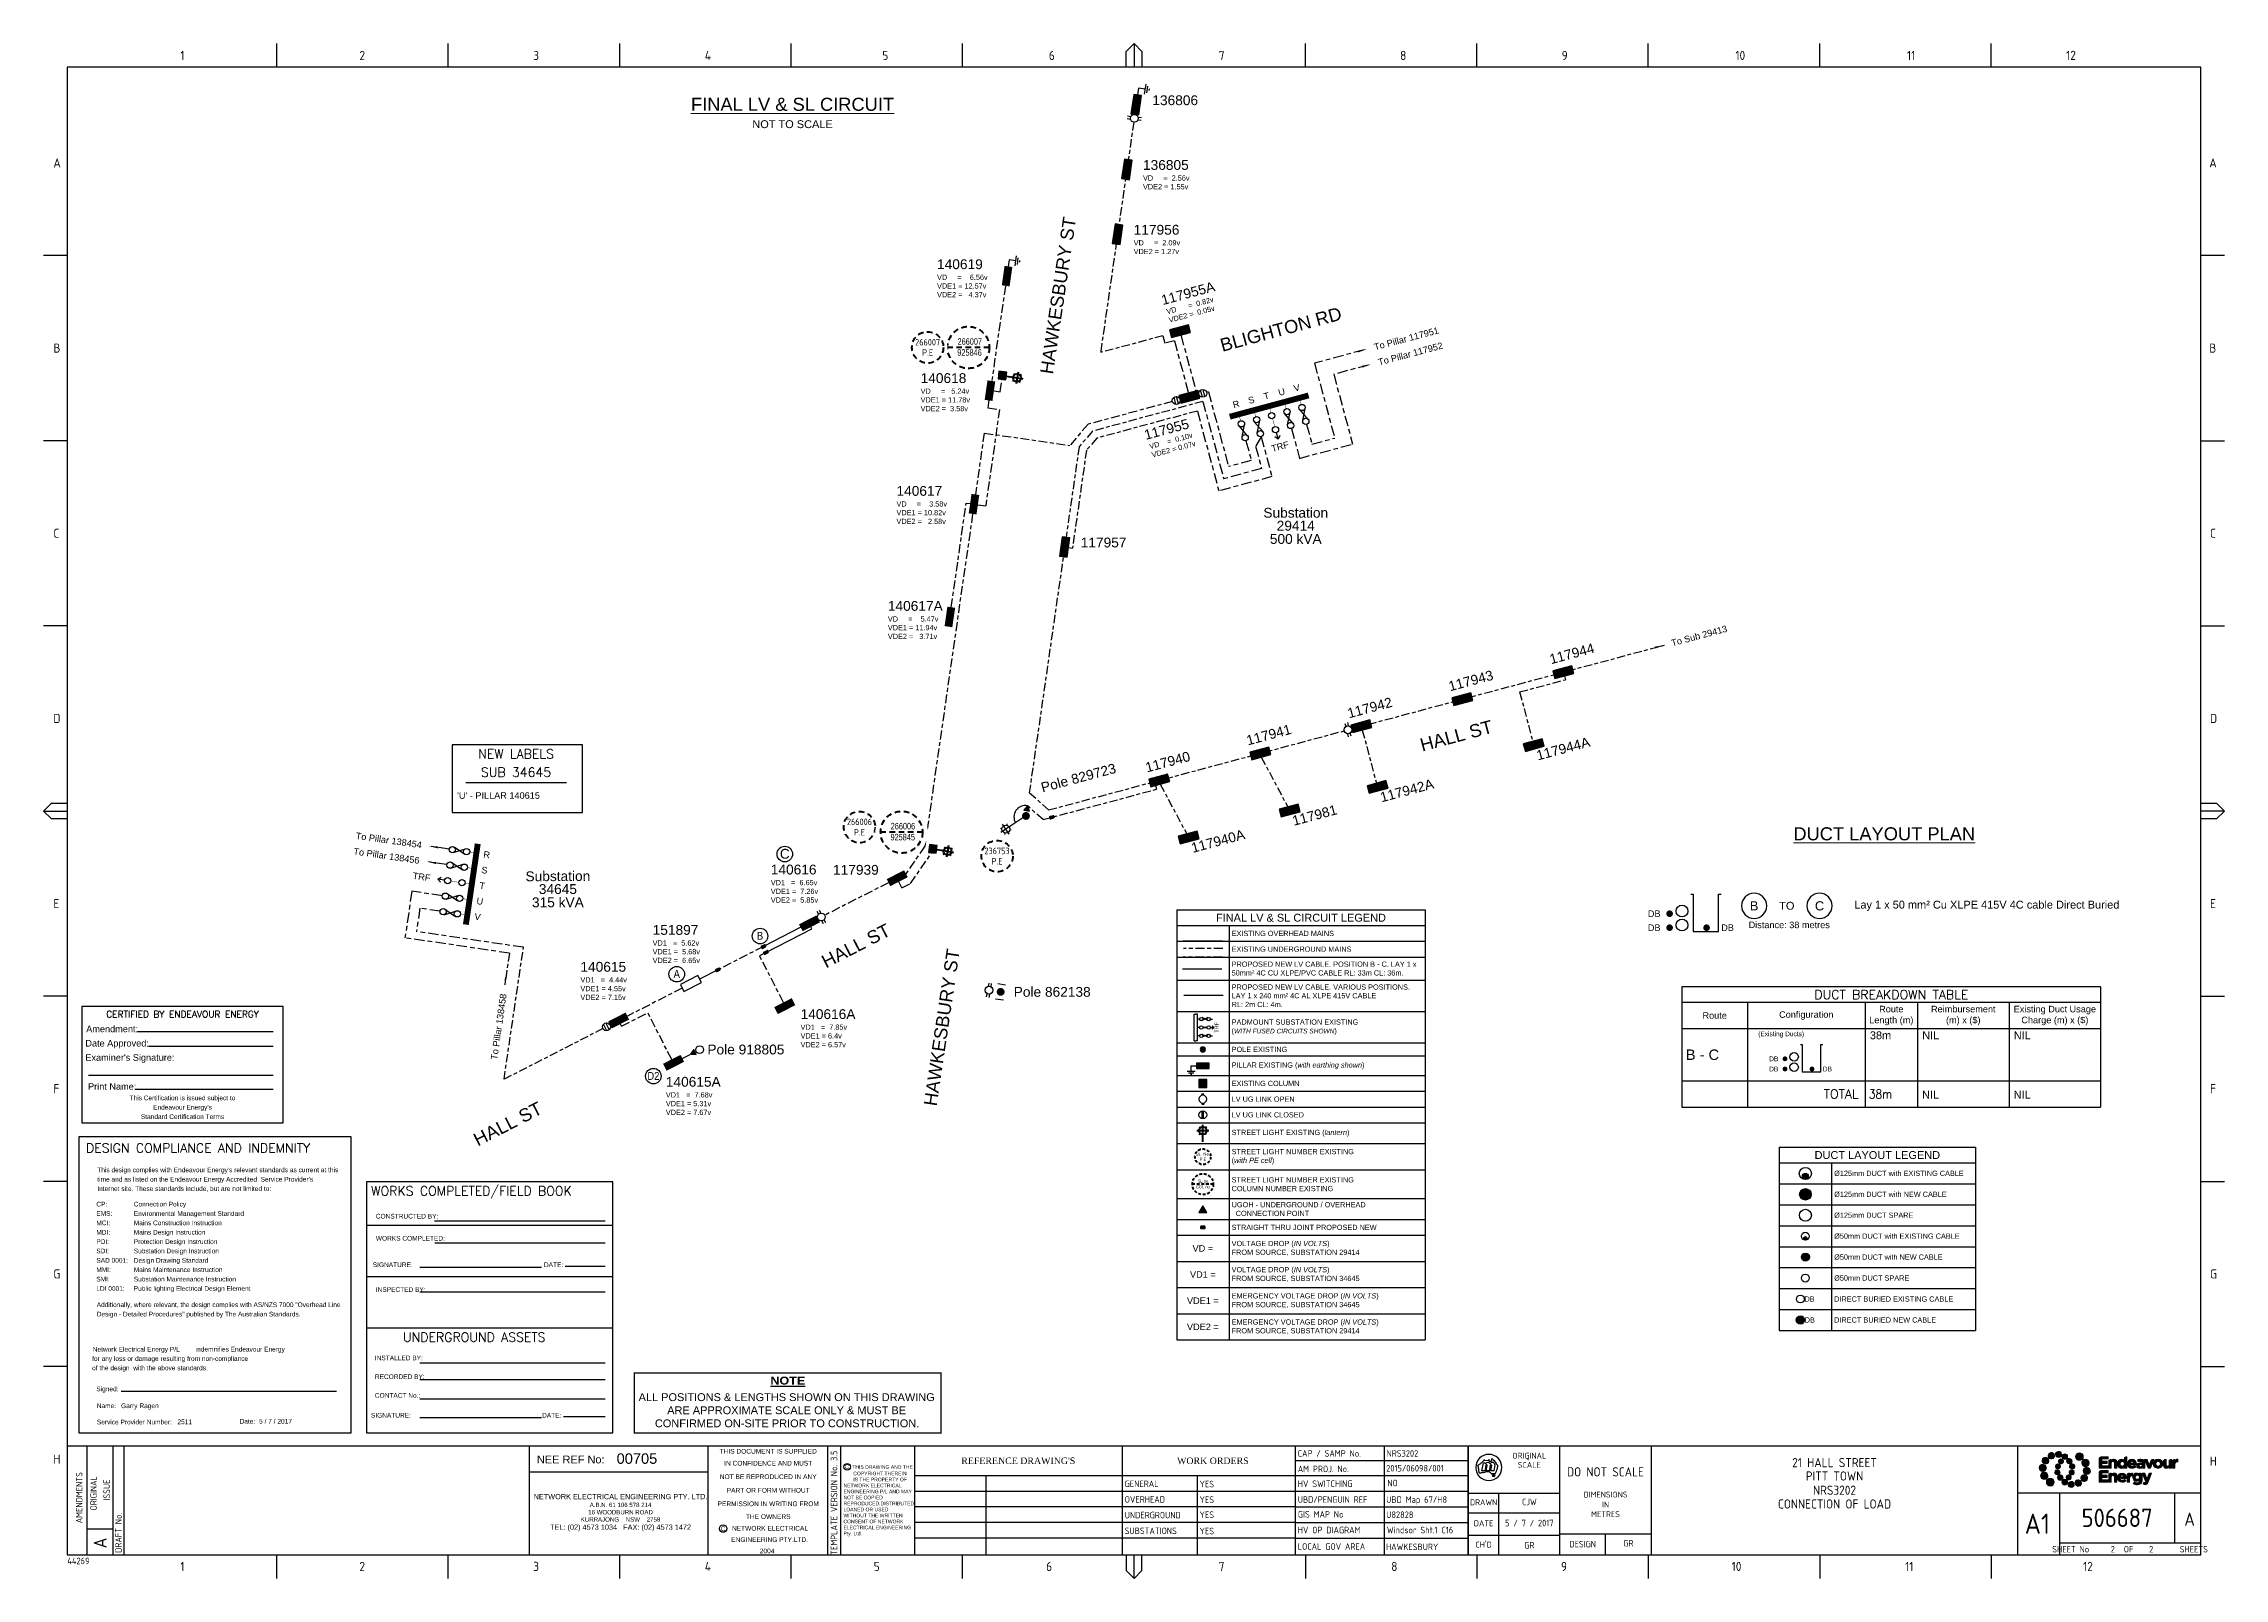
# Paper-space layout 'Sheet 2' of a CAD drawing. Header units: metres, sheet in millimetres. Extents: x -9 to 825, y -5 to 581.
import ezdxf
from ezdxf.enums import TextEntityAlignment as Align

# ---------------------------------------------------------------- set-up
doc = ezdxf.new("R2010")
doc.units = ezdxf.units.M
for name, pattern in [('Cable Exist OH', [1, 1, 0]), ('Cable Exist UG', [8.2, 4, -1.2, 1.8, -1.2]), ('Dash', [5, 3, -2]), ('IE Trench LV', [6.5, 5, -1.5])]:
    doc.linetypes.add(name, pattern=pattern)
doc.layers.get('0').update_dxf_attribs({"color": 6})
doc.layers.add('Cadastre Roads_SP_EXT', color=9, linetype='Continuous', lineweight=5)
for name, color, linetype in [('Equip_LV_EXT', 7, 'Continuous'), ('Equip_SP_LV_EXT', 7, 'Continuous'), ('Equip_SP_LV_NEW', 2, 'Continuous'), ('Equip_SP_SL_EXT', 7, 'Continuous'), ('Mains_LV_EXT', 7, 'Continuous'), ('Mains_LV_New_R94', 2, 'Continuous'), ('Mains_LV_New_T84', 2, 'Continuous'), ('Notes', 7, 'Continuous'), ('Notes_SP_MISC', 7, 'Continuous'), ('Sub_LV_EXT', 7, 'Continuous'), ('SupportsOH_SP_TR_HV_LV_SL_EXT', 7, 'Continuous'), ('SupportsOH_SP_TR_HV_LV_SL_NEW', 2, 'Continuous'), ('SupportsUG_SP_LV_EXT', 7, 'Continuous'), ('SupportsUG_SP_LV_NEW', 2, 'Continuous'), ('SupportsUG_SP_LV_SL_EXT', 7, 'Continuous')]:
    doc.layers.add(name, color=color, linetype=linetype)
doc.styles.add('ARIAL', font='arial.ttf', dxfattribs={"height": 2})
doc.styles.add('arialb', font='')
doc.styles.add('COLUMN_LABEL', font='arial.ttf')
doc.styles.add('Elec', font='romand__.ttf')
doc.styles.add('iecARIAL', font='arial.ttf', dxfattribs={"height": 2})
doc.styles.add('iecISOCP', font='isocp.shx')
doc.styles.add('iecTimesNewRoman', font='times.ttf')
doc.styles.add('IESYMBOL1', font='isocp.shx')
doc.styles.add('POLE_LABEL', font='arial.ttf')
doc.styles.get("Standard").update_dxf_attribs({"font": 'arial.ttf'})
doc.styles.get('arialb').set_extended_font_data('Arial Black')
doc.linetypes.add('Cable New UG', pattern='A,7,-0.25,["x",Standard,S=2,R=0,X=0.2,Y=-0.8],-2.1', length=9.35)
doc.linetypes.add('Cable o', pattern='A,5.25,-0.1,["o",Standard,S=2,R=0,X=1.2,Y=-0.7],-4', length=9.35)

psp = doc.layouts.new('Sheet 2')

# ---------------------------------------------------------------- texts
at = {"layer": 'Cadastre Roads_SP_EXT'}
for s, rotation, p in [('HAWKESBURY ST', 81.54646, (378.93, 484.85)), ('HALL ST', 14.99367, (531.1, 316.63)), ('HALL ST', 27.21585, (301.68, 236.38)), ('HAWKESBURY ST', 81.54646, (334.47, 205.2)), ('HALL ST', 27.21585, (168.63, 168.33))]:
    psp.add_text(s, height=5, rotation=rotation, dxfattribs=at).set_placement(p, align=Align.MIDDLE_CENTER)
psp.add_text('BLIGHTON RD', height=5, rotation=15.09471, dxfattribs=at).set_placement((441.67, 463.3))
at = {"layer": 'Equip_LV_EXT', "style": 'ARIAL'}
for s, rotation, p in [('V', 15.06482, (470.14, 449.57)), ('R', 15.06482, (446.96, 443.33)), ('S', 15.06482, (452.76, 444.89)), ('T', 15.06482, (458.55, 446.45)), ('U', 15.06482, (464.34, 448.01)), ('TRF', 15.06482, (463.75, 427.14)), ('R', 351.6346, (160.59, 271.19)), ('T', 351.6346, (158.84, 259.32)), ('S', 351.6346, (159.72, 265.26)), ('U', 351.6346, (157.97, 253.39)), ('V', 351.6346, (157.1, 247.45))]:
    psp.add_text(s, height=2.5, rotation=rotation, dxfattribs=at).set_placement(p, align=Align.MIDDLE_CENTER)
psp.add_text('TRF', height=2.5, rotation=351.6346, dxfattribs=at).set_placement((139.06, 262.23), align=Align.MIDDLE_RIGHT)
at = {"layer": 'Notes', "lineweight": 0}
psp.add_text('%%UFINAL LV & SL CIRCUIT', height=5, dxfattribs=at).set_placement((277.45, 553.9), align=Align.BOTTOM_CENTER)
at = {"layer": 'Notes', "color": 7, "style": 'ARIAL'}
psp.add_text('NOT TO SCALE', height=3, dxfattribs=at).set_placement((277.45, 547.9), align=Align.BOTTOM_CENTER)
at = {"layer": 'Notes', "color": 7, "linetype": 'Continuous', "style": 'ARIAL'}
for s, p in [('To Pillar 117951', (499.72, 465.09)), ('To Pillar 117952', (501.28, 459.3)), ('To Sub 29413', (613.31, 352))]:
    psp.add_text(s, height=2.5, rotation=14.90724, dxfattribs=at).set_placement(p, align=Align.MIDDLE_LEFT)
for s, p in [('Substation', (469.74, 401.89)), ('500 kVA', (469.74, 391.89)), ('29414', (469.74, 396.89)), ('34645', (187.78, 258.04)), ('315 kVA', (187.78, 253.04))]:
    psp.add_text(s, height=3.75, dxfattribs=at).set_placement(p, align=Align.MIDDLE)
for s, rotation, p in [('To Pillar 138454', 351.79218, (135.76, 274.85)), ('To Pillar 138456', 351.79218, (134.88, 268.91)), ('To Pillar 138458', 81.79218, (166.97, 218.02))]:
    psp.add_text(s, height=2.5, rotation=rotation, dxfattribs=at).set_placement(p, align=Align.MIDDLE_RIGHT)
at = {"layer": 'Notes', "style": 'ARIAL'}
for height, p in [(3.75, (274.49, 271.52)), (1.8, (250.94, 13.63))]:
    psp.add_text('C', height=height, dxfattribs=at).set_placement(p, align=Align.MIDDLE)
at = {"layer": 'Notes', "color": 7, "linetype": 'Continuous', "style": 'ARIAL'}
psp.add_text('Substation', height=3.75, rotation=0.32716, dxfattribs=at).set_placement((187.78, 263.04), align=Align.MIDDLE)
at = {"layer": 'Notes', "style": 'ARIAL'}
for s, p in [('B', (644.9, 251.63)), ('C', (669.9, 251.63))]:
    psp.add_text(s, height=3.5, dxfattribs=at).set_placement(p, align=Align.MIDDLE_CENTER)
at = {"layer": 'Notes', "style": 'ARIAL', "width": 0.85}
for s, p in [('B', (265.03, 240.19)), ('A', (233.2, 225.62)), ('D2', (224.27, 186.67))]:
    psp.add_text(s, height=3, dxfattribs=at).set_placement(p, align=Align.MIDDLE)
at = {"layer": 'Notes', "lineweight": -3, "style": 'Elec'}
psp.add_text('DUCT BREAKDOWN TABLE', height=3.5, dxfattribs=at).set_placement((697.33, 217.72), align=Align.MIDDLE_CENTER)
at = {"layer": 'Notes', "lineweight": -3}
psp.add_text('(Existing Ducts)', height=1.79, dxfattribs=at).set_placement((655.23, 203.6), align=Align.TOP_CENTER)
at = {"layer": 'Notes', "lineweight": -3, "style": 'Elec'}
psp.add_text('TOTAL', height=3.5, dxfattribs=at).set_placement((684.83, 179.72), align=Align.MIDDLE_RIGHT)
at = {"layer": 'Notes', "lineweight": -3, "style": 'Elec', "width": 0.85}
psp.add_text('38m', height=3.5, dxfattribs=at).set_placement((688.74, 179.72), align=Align.MIDDLE_LEFT)
at = {"layer": 'Notes', "color": 3, "style": 'ARIAL'}
for s, height, p in [('00705', 4, (210.22, 38.43)), ('NEE REF No:', 3, (179.76, 38.58)), ('NEE REF No:', 3, (179.76, 38.58))]:
    psp.add_text(s, height=height, dxfattribs=at).set_placement(p)
at = {"layer": 'Notes', "color": 2, "style": 'ARIAL'}
for s, p in [('THIS DOCUMENT IS SUPPLIED', (268.15, 43.23)), ('NOT BE REPRODUCED IN ANY', (268.15, 33.5)), ('IN CONFIDENCE AND MUST', (268.15, 38.67)), ('PART OR FORM WITHOUT', (268.15, 28.32)), ('PERMISSION IN WRITING FROM', (268.15, 23.15)), ('THE OWNERS', (268.15, 18.25)), ('2004', (267.74, 5.15))]:
    psp.add_text(s, height=1.8, dxfattribs=at).set_placement(p, align=Align.MIDDLE)
at = {"layer": 'Notes', "color": 7, "style": 'ARIAL'}
for s, p in [('ENGINEERING PTY.LTD.', (268.71, 9.46)), ('NETWORK ELECTRICAL', (268.83, 13.79))]:
    psp.add_text(s, height=1.8, dxfattribs=at).set_placement(p, align=Align.MIDDLE)
at = {"layer": 'Notes', "style": 'ARIAL'}
for s, insert, char_height, width, attachment_point in [('VD     =  2.56v\\PVDE2 = 1.55v', (411.37, 530.73), 2, 20, 1), ('VD     =  2.09v\\PVDE2 = 1.27v', (407.81, 505.98), 2, 20, 1), ('VD     =    6.56v\\PVDE1 = 12.57v\\PVDE2 =   4.37v', (332.67, 492.81), 2, 20, 1), ('VD     =   5.24v\\PVDE1 = 11.78v\\PVDE2 =  3.58v', (326.4, 449.29), 2, 20, 1), ('VD     =    3.58v\\PVDE1 = 10.82v\\PVDE2 =   2.58v', (317.17, 406.2), 2, 20, 1), ('VD     =    5.47v\\PVDE1 = 11.94v\\PVDE2 =   3.71v', (313.87, 362.25), 2, 20, 1), ('VD1   =  6.65v\\PVDE1 =  7.26v\\PVDE2 =  5.85v', (269.14, 261.52), 2, 20, 1), ('TO', (657.4, 251.63), 3, 5, 5), ('Lay 1 x 50 mm² Cu XLPE 415V 4C cable Direct Buried', (683.18, 251.63), 3, 120, 4), ('VD1   =  5.62v\\PVDE1 =  5.68v\\PVDE2 =  6.65v', (223.99, 238.45), 2, 20, 1), ('VD1   =  4.44v\\PVDE1 = 4.55v\\PVDE2 = 7.15v', (196.39, 224.35), 2, 20, 1), ('VD1   =  7.85v\\PVDE1 = 6.4v\\PVDE2 = 6.57v', (280.52, 206.27), 2, 20, 1), ('VD1   =  7.68v\\PVDE1 = 5.31v\\PVDE2 = 7.67v', (229.03, 180.41), 2, 20, 1), ('\\pi1.6334;ALL POSITIONS & LENGTHS SHOWN ON THIS DRAWING \\P\\pi12.554;ARE APPROXIMATE SCALE ONLY & MUST BE \\P\\pi7.8504;CONFIRMED ON-SITE PRIOR TO CONSTRUCTION.', (217, 65.4), 3, 116.1762, 1), ('{\\fArial|b0|i0|c0|p34;\\C2;NETWORK ELECTRICAL ENGINEERING PTY. LTD.\\P\\H0.8333x;A.B.N. 61 106 578 214\\P16 WOODBURN ROAD\\PKURRAJONG    NSW    2758\\P\\H1.2x;TEL: (02) 4573 1034   FAX: (02) 4573 1472}', (211.72, 26.9), 2, 82.9164, 2)]:
    psp.add_mtext(s, dxfattribs=dict(at, insert=insert, char_height=char_height, width=width, attachment_point=attachment_point))
at = {"layer": 'Notes', "char_height": 2, "width": 20, "attachment_point": 1, "rotation": 14.99367, "style": 'ARIAL'}
for s, insert in [('VD      =  0.82v\\PVDE2 =  0.05v', (420.13, 479.59)), ('VD    =  0.10v\\PVDE2 = 0.07v', (413.6, 428.08))]:
    psp.add_mtext(s, dxfattribs=dict(at, insert=insert))
at = {"layer": 'Notes', "lineweight": 0, "insert": (659.89, 279.12), "char_height": 5, "width": 75, "attachment_point": 4}
psp.add_mtext('{\\LDUCT LAYOUT PLAN}', dxfattribs=at)
at = {"layer": 'Notes'}
for s, insert, char_height, width, attachment_point in [('DB', (609.14, 248.63), 2.5, 5, 6), ('DB', (609.14, 243.28), 2.5, 5, 6), ('DB', (632.34, 243.28), 2.5, 5, 4), ('Distance: 38 metres', (642.8, 245.6), 2.5, 40, 1), ('DB', (654.18, 193.18), 1.825, 3.65, 6), ('DB', (654.18, 189.28), 1.825, 3.65, 6), ('DB', (671.11, 189.28), 1.825, 3.65, 4)]:
    psp.add_mtext(s, dxfattribs=dict(at, insert=insert, char_height=char_height, width=width, attachment_point=attachment_point))
at = {"layer": 'Notes', "lineweight": -3}
for s, insert, char_height, width, attachment_point in [('{\\C7;Route}', (629.83, 209.72), 2.5, 20.1296, 5), ('{\\C7;Configuration}', (664.83, 209.72), 2.5, 31.8297, 5), ('{\\C7;Route^JLength (m)}', (697.33, 209.72), 2.5, 20, 5), ('{\\C7;Reimbursement\\P(m) x ($)}', (724.83, 209.72), 2.5, 35, 5), ('{\\C7;Existing Duct Usage^JCharge (m) x ($)}', (759.83, 209.72), 2.5, 35, 5), ('{\\C7;38m}', (689.13, 202.14), 3, 17.5, 4), ('{\\C7;NIL}', (709.13, 202.14), 3, 17.5, 4), ('{\\C7;NIL}', (744.13, 202.14), 3, 17.5, 4), ('{\\C7;B - C}', (618.8, 194.72), 4, 22.5, 4), ('{\\C7;NIL}', (709.08, 179.46), 3, 17.5, 4), ('{\\C7;NIL}', (744.1, 179.46), 3, 17.5, 4)]:
    psp.add_mtext(s, dxfattribs=dict(at, insert=insert, char_height=char_height, width=width, attachment_point=attachment_point))
at = {"layer": 'Notes', "color": 3, "insert": (268.98, 71.73), "char_height": 3, "width": 40.9793, "attachment_point": 1, "style": 'arialb'}
psp.add_mtext('{\\LNOTE}', dxfattribs=at)
at = {"layer": 'SupportsOH_SP_TR_HV_LV_SL_EXT', "style": 'iecARIAL'}
psp.add_text('Pole 829723', height=3.75, rotation=14.99367, dxfattribs=at).set_placement((372.5, 296.75), align=Align.MIDDLE_LEFT)
psp.add_text('Pole 862138', height=3.75, dxfattribs=at).set_placement((361.97, 218.76), align=Align.MIDDLE_LEFT)
at = {"layer": 'SupportsOH_SP_TR_HV_LV_SL_NEW', "style": 'iecARIAL'}
psp.add_text('Pole 918805', height=3.75, dxfattribs=at).set_placement((244.91, 196.74), align=Align.MIDDLE_LEFT)
at = {"layer": 'SupportsUG_SP_LV_EXT', "style": 'iecARIAL'}
for s, p in [('136806', (414.94, 559.45)), ('136805', (411.37, 534.71)), ('117956', (407.81, 509.96)), ('117957', (387.58, 390.46)), ('117939', (292.92, 265.39))]:
    psp.add_text(s, height=3.75, dxfattribs=at).set_placement(p, align=Align.MIDDLE_LEFT)
for s, p in [('117955A', (418.45, 482.98)), ('117944', (566.82, 345.75)), ('117943', (528.21, 335.41)), ('117942', (489.6, 325.07)), ('117941', (450.99, 314.73)), ('117940', (412.38, 304.39)), ('117944A', (561.8, 308.99)), ('117942A', (502.08, 292.99)), ('117981', (468.51, 284)), ('117940A', (429.9, 273.66))]:
    psp.add_text(s, height=3.75, rotation=14.99367, dxfattribs=at).set_placement(p, align=Align.MIDDLE_LEFT)
at = {"layer": 'SupportsUG_SP_LV_NEW', "style": 'iecARIAL'}
for s, p in [('140619', (332.67, 496.79)), ('140618', (326.4, 453.27)), ('140617', (317.17, 410.18)), ('140617A', (313.87, 366.23)), ('140616', (269.14, 265.5)), ('151897', (223.99, 242.43)), ('140615', (196.39, 228.33)), ('140616A', (280.52, 210.25)), ('140615A', (229.03, 184.39))]:
    psp.add_text(s, height=3.75, dxfattribs=at).set_placement(p, align=Align.MIDDLE_LEFT)
psp.add_text('117955', height=3.75, rotation=14.99367, dxfattribs=at).set_placement((411.93, 431.47), align=Align.MIDDLE_LEFT)

# ---------------------------------------------------------------- blocks, each defined once
blk = doc.blocks.new('EE_COPYRIGHT_A1')
at = {"layer": 'Notes'}
blk.add_circle((1.29, -0.82), 1.15, dxfattribs=at)
at = {"layer": 'Notes', "insert": (0, 0), "char_height": 1.25, "width": 24.1208, "attachment_point": 1, "style": 'ARIAL'}
blk.add_mtext('\\pt8.75; {\\H1.2x;C } THIS DRAWING AND THE\\P\\pi-8.75,l8.75;       COPYRIGHT THEREIN\\P       IS THE PROPERTY OF \\P\\pi0,l0,t1.25;NETWORK ELECTRICAL ENGINEERING P/L AND MAY NOT BE COPIED REPRODUCED,DISTRIBUTED, LOANED OR USED WITHOUT THE WRITTEN CONSENT OF NETWORK ELECTRICAL ENGINEERING Pty. Ltd.', dxfattribs=at)
blk = doc.blocks.new('EE_LOGO')
h = blk.add_hatch(color=7)
edge = h.paths.add_edge_path()
edge.add_spline(control_points=[(-25.34, 1.94), (-26.08, 1.98), (-26.72, 1.41), (-26.77, 0.66), (-26.81, -0.09), (-26.24, -0.72), (-25.49, -0.77), (-24.74, -0.81), (-24.1, -0.24), (-24.06, 0.51), (-24.02, 1.25), (-24.59, 1.89), (-25.34, 1.94)], knot_values=[0, 0, 0, 0, 1, 1, 1, 2, 2, 2, 3, 3, 3, 4, 4, 4, 4], degree=3, periodic=0)
h = blk.add_hatch(color=7)
edge = h.paths.add_edge_path()
edge.add_spline(control_points=[(-23.73, 4.46), (-24.34, 4.81), (-25.13, 4.61), (-25.49, 3.99), (-25.85, 3.38), (-25.64, 2.59), (-25.03, 2.23), (-24.41, 1.87), (-23.63, 2.08), (-23.27, 2.69), (-22.91, 3.31), (-23.12, 4.1), (-23.73, 4.46)], knot_values=[0, 0, 0, 0, 1, 1, 1, 2, 2, 2, 3, 3, 3, 4, 4, 4, 4], degree=3, periodic=0)
h = blk.add_hatch(color=7)
edge = h.paths.add_edge_path()
edge.add_spline(control_points=[(-21.12, 5.87), (-21.48, 6.44), (-22.24, 6.61), (-22.81, 6.24), (-23.37, 5.88), (-23.54, 5.12), (-23.17, 4.55), (-22.81, 3.98), (-22.05, 3.82), (-21.48, 4.19), (-20.92, 4.55), (-20.75, 5.31), (-21.12, 5.87)], knot_values=[0, 0, 0, 0, 1, 1, 1, 2, 2, 2, 3, 3, 3, 4, 4, 4, 4], degree=3, periodic=0)
h = blk.add_hatch(color=7)
edge = h.paths.add_edge_path()
edge.add_spline(control_points=[(-19.43, 2.06), (-19.94, 2.17), (-20.44, 1.84), (-20.55, 1.33), (-20.66, 0.82), (-20.34, 0.32), (-19.83, 0.21), (-19.32, 0.1), (-18.81, 0.42), (-18.71, 0.93), (-18.59, 1.44), (-18.92, 1.95), (-19.43, 2.06)], knot_values=[0, 0, 0, 0, 1, 1, 1, 2, 2, 2, 3, 3, 3, 4, 4, 4, 4], degree=3, periodic=0)
h = blk.add_hatch(color=7)
edge = h.paths.add_edge_path()
edge.add_spline(control_points=[(-18.27, 5.87), (-18.34, 6.5), (-18.91, 6.97), (-19.54, 6.9), (-20.18, 6.84), (-20.65, 6.27), (-20.58, 5.63), (-20.52, 4.99), (-19.95, 4.53), (-19.31, 4.59), (-18.67, 4.66), (-18.21, 5.23), (-18.27, 5.87)], knot_values=[0, 0, 0, 0, 1, 1, 1, 2, 2, 2, 3, 3, 3, 4, 4, 4, 4], degree=3, periodic=0)
h = blk.add_hatch(color=7)
edge = h.paths.add_edge_path()
edge.add_spline(control_points=[(-15.91, 4.86), (-15.91, 4.26), (-16.4, 3.77), (-17, 3.77), (-17.6, 3.77), (-18.08, 4.26), (-18.08, 4.86), (-18.08, 5.46), (-17.6, 5.95), (-17, 5.95), (-16.4, 5.95), (-15.91, 5.46), (-15.91, 4.86)], knot_values=[0, 0, 0, 0, 1, 1, 1, 2, 2, 2, 3, 3, 3, 4, 4, 4, 4], degree=3, periodic=0)
edge = h.paths.add_edge_path()
edge.add_spline(control_points=[(-18.29, 3.97), (-18.8, 4.08), (-19.3, 3.76), (-19.41, 3.25), (-19.52, 2.74), (-19.2, 2.23), (-18.69, 2.12), (-18.18, 2.01), (-17.67, 2.33), (-17.56, 2.84), (-17.45, 3.35), (-17.78, 3.86), (-18.29, 3.97)], knot_values=[0, 0, 0, 0, 1, 1, 1, 2, 2, 2, 3, 3, 3, 4, 4, 4, 4], degree=3, periodic=0)
h = blk.add_hatch(color=7)
edge = h.paths.add_edge_path()
edge.add_spline(control_points=[(-14.59, 2.36), (-14.16, 2.75), (-14.12, 3.41), (-14.51, 3.84), (-14.89, 4.27), (-15.55, 4.31), (-15.99, 3.93), (-16.42, 3.54), (-16.46, 2.88), (-16.07, 2.45), (-15.69, 2.01), (-15.02, 1.98), (-14.59, 2.36)], knot_values=[0, 0, 0, 0, 1, 1, 1, 2, 2, 2, 3, 3, 3, 4, 4, 4, 4], degree=3, periodic=0)
edge = h.paths.add_edge_path()
edge.add_spline(control_points=[(-15.91, 4.86), (-15.91, 4.26), (-16.4, 3.77), (-17, 3.77), (-17.6, 3.77), (-18.08, 4.26), (-18.08, 4.86), (-18.08, 5.46), (-17.6, 5.95), (-17, 5.95), (-16.4, 5.95), (-15.91, 5.46), (-15.91, 4.86)], knot_values=[0, 0, 0, 0, 1, 1, 1, 2, 2, 2, 3, 3, 3, 4, 4, 4, 4], degree=3, periodic=0)
h = blk.add_hatch(color=7)
edge = h.paths.add_edge_path()
edge.add_spline(control_points=[(-15.91, 4.86), (-15.91, 4.26), (-16.4, 3.77), (-17, 3.77), (-17.6, 3.77), (-18.08, 4.26), (-18.08, 4.86), (-18.08, 5.46), (-17.6, 5.95), (-17, 5.95), (-16.4, 5.95), (-15.91, 5.46), (-15.91, 4.86)], knot_values=[0, 0, 0, 0, 1, 1, 1, 2, 2, 2, 3, 3, 3, 4, 4, 4, 4], degree=3, periodic=0)
edge = h.paths.add_edge_path(flags=16)
edge.add_spline(control_points=[(-15.91, 4.86), (-15.91, 4.26), (-16.4, 3.77), (-17, 3.77), (-17.6, 3.77), (-18.08, 4.26), (-18.08, 4.86), (-18.08, 5.46), (-17.6, 5.95), (-17, 5.95), (-16.4, 5.95), (-15.91, 5.46), (-15.91, 4.86)], knot_values=[0, 0, 0, 0, 1, 1, 1, 2, 2, 2, 3, 3, 3, 4, 4, 4, 4], degree=3, periodic=0)
h = blk.add_hatch(color=7)
edge = h.paths.add_edge_path()
edge.add_spline(control_points=[(-13.94, 0.18), (-13.41, 0.32), (-13.09, 0.87), (-13.23, 1.4), (-13.37, 1.93), (-13.92, 2.25), (-14.45, 2.11), (-14.98, 1.97), (-15.3, 1.42), (-15.16, 0.89), (-15.02, 0.36), (-14.47, 0.04), (-13.94, 0.18)], knot_values=[0, 0, 0, 0, 1, 1, 1, 2, 2, 2, 3, 3, 3, 4, 4, 4, 4], degree=3, periodic=0)
h = blk.add_hatch(color=7)
edge = h.paths.add_edge_path()
edge.add_spline(control_points=[(-9.93, 4.86), (-9.93, 4.03), (-10.61, 3.35), (-11.44, 3.35), (-12.28, 3.35), (-12.95, 4.03), (-12.95, 4.86), (-12.95, 5.69), (-12.28, 6.37), (-11.44, 6.37), (-10.61, 6.37), (-9.93, 5.69), (-9.93, 4.86)], knot_values=[0, 0, 0, 0, 1, 1, 1, 2, 2, 2, 3, 3, 3, 4, 4, 4, 4], degree=3, periodic=0)
h = blk.add_hatch(color=7)
edge = h.paths.add_edge_path()
edge.add_spline(control_points=[(-8.55, 1.13), (-7.83, 1.45), (-7.5, 2.29), (-7.82, 3.01), (-8.14, 3.73), (-8.98, 4.06), (-9.7, 3.74), (-10.42, 3.42), (-10.75, 2.58), (-10.43, 1.86), (-10.11, 1.14), (-9.27, 0.81), (-8.55, 1.13)], knot_values=[0, 0, 0, 0, 1, 1, 1, 2, 2, 2, 3, 3, 3, 4, 4, 4, 4], degree=3, periodic=0)
h = blk.add_hatch(color=7)
edge = h.paths.add_edge_path()
edge.add_spline(control_points=[(-8.66, -1.92), (-7.91, -1.96), (-7.27, -1.39), (-7.23, -0.64), (-7.19, 0.1), (-7.76, 0.74), (-8.51, 0.78), (-9.25, 0.83), (-9.89, 0.26), (-9.94, -0.49), (-9.98, -1.24), (-9.41, -1.88), (-8.66, -1.92)], knot_values=[0, 0, 0, 0, 1, 1, 1, 2, 2, 2, 3, 3, 3, 4, 4, 4, 4], degree=3, periodic=0)
h = blk.add_hatch(color=7)
edge = h.paths.add_edge_path()
edge.add_spline(control_points=[(-3.85, 0.44), (-3.85, 0.44), (-3.85, 4.25), (-3.85, 4.3), (-3.85, 4.35), (-3.85, 4.86), (-3.29, 4.86), (-2.74, 4.86), (-0.49, 4.86), (-0.49, 4.86), (-0.49, 4.86), (-0.49, 4), (-0.49, 4), (-0.49, 4), (-2.89, 4), (-2.89, 4), (-2.89, 4), (-2.89, 3.1), (-2.89, 3.1), (-2.89, 3.1), (-0.8, 3.1), (-0.8, 3.1), (-0.8, 3.1), (-0.8, 2.23), (-0.8, 2.23), (-0.8, 2.23), (-2.89, 2.23), (-2.89, 2.23), (-2.89, 2.23), (-2.89, 1.31), (-2.89, 1.31), (-2.89, 1.31), (-0.49, 1.31), (-0.49, 1.31), (-0.49, 1.31), (-0.49, 0.44), (-0.49, 0.44), (-0.49, 0.44), (-3.85, 0.44), (-3.85, 0.44)], knot_values=[0, 0, 0, 0, 1, 1, 1, 2, 2, 2, 3, 3, 3, 4, 4, 4, 5, 5, 5, 6, 6, 6, 7, 7, 7, 8, 8, 8, 9, 9, 9, 10, 10, 10, 11, 11, 11, 12, 12, 12, 13, 13, 13, 13], degree=3, periodic=0)
h = blk.add_hatch(color=7)
edge = h.paths.add_edge_path()
edge.add_spline(control_points=[(1.94, 0.44), (1.94, 0.44), (1.94, 2.33), (1.94, 2.33), (1.94, 2.78), (1.73, 3.02), (1.36, 3.02), (1, 3.02), (0.76, 2.78), (0.76, 2.33), (0.76, 2.33), (0.76, 0.44), (0.76, 0.44), (0.76, 0.44), (-0.2, 0.44), (-0.2, 0.44), (-0.2, 0.44), (-0.2, 3.21), (-0.2, 3.27), (-0.2, 3.33), (-0.2, 3.82), (0.36, 3.82), (0.76, 3.82), (0.76, 3.82), (0.76, 3.82), (0.76, 3.82), (0.76, 3.35), (0.76, 3.35), (0.98, 3.63), (1.27, 3.89), (1.75, 3.89), (2.48, 3.89), (2.9, 3.41), (2.9, 2.63), (2.9, 2.63), (2.9, 0.44), (2.9, 0.44), (2.9, 0.44), (1.94, 0.44), (1.94, 0.44)], knot_values=[0, 0, 0, 0, 1, 1, 1, 2, 2, 2, 3, 3, 3, 4, 4, 4, 5, 5, 5, 6, 6, 6, 7, 7, 7, 8, 8, 8, 9, 9, 9, 10, 10, 10, 11, 11, 11, 12, 12, 12, 13, 13, 13, 13], degree=3, periodic=0)
h = blk.add_hatch(color=7)
edge = h.paths.add_edge_path(flags=16)
edge.add_spline(control_points=[(5.8, 2.13), (5.8, 2.69), (5.43, 3.07), (4.98, 3.07), (4.53, 3.07), (4.15, 2.7), (4.15, 2.13), (4.15, 2.13), (4.15, 2.12), (4.15, 2.12), (4.15, 1.56), (4.53, 1.19), (4.98, 1.19), (5.43, 1.19), (5.8, 1.56), (5.8, 2.12), (5.8, 2.12), (5.8, 2.13), (5.8, 2.13)], knot_values=[0, 0, 0, 0, 1, 1, 1, 2, 2, 2, 3, 3, 3, 4, 4, 4, 5, 5, 5, 6, 6, 6, 6], degree=3, periodic=0)
edge = h.paths.add_edge_path()
edge.add_spline(control_points=[(5.79, 0.44), (5.79, 0.44), (5.79, 0.92), (5.79, 0.92), (5.55, 0.6), (5.23, 0.37), (4.73, 0.37), (3.94, 0.37), (3.19, 0.99), (3.19, 2.12), (3.19, 2.12), (3.19, 2.13), (3.19, 2.13), (3.19, 3.26), (3.93, 3.88), (4.73, 3.88), (5.24, 3.88), (5.56, 3.65), (5.79, 3.38), (5.79, 3.38), (5.79, 4.27), (5.79, 4.3), (5.79, 4.34), (5.79, 4.86), (6.34, 4.86), (6.73, 4.86), (6.75, 4.86), (6.75, 4.86), (6.75, 4.86), (6.75, 0.44), (6.75, 0.44), (6.75, 0.44), (5.79, 0.44), (5.79, 0.44)], knot_values=[0, 0, 0, 0, 1, 1, 1, 2, 2, 2, 3, 3, 3, 4, 4, 4, 5, 5, 5, 6, 6, 6, 7, 7, 7, 8, 8, 8, 9, 9, 9, 10, 10, 10, 11, 11, 11, 11], degree=3, periodic=0)
h = blk.add_hatch(color=7)
edge = h.paths.add_edge_path()
edge.add_spline(control_points=[(8.69, 3.89), (7.7, 3.89), (7.01, 3.09), (7.01, 2.13), (7.01, 2.13), (7.01, 2.12), (7.01, 2.12), (7.01, 1.08), (7.77, 0.37), (8.78, 0.37), (9.39, 0.37), (9.85, 0.61), (10.16, 1), (10.16, 1), (9.62, 1.48), (9.62, 1.48), (9.35, 1.24), (9.12, 1.14), (8.79, 1.14), (8.33, 1.13), (8, 1.49), (7.95, 1.86), (7.91, 2.18), (7.93, 2.29), (7.95, 2.43), (8.02, 2.85), (8.29, 3.12), (8.69, 3.12), (9.09, 3.12), (9.34, 2.83), (9.4, 2.4), (9.4, 2.4), (8.14, 2.4), (8.14, 2.4), (8.14, 2.4), (8.12, 1.8), (8.64, 1.8), (9.17, 1.8), (10.32, 1.8), (10.32, 1.8), (10.33, 1.89), (10.34, 1.95), (10.34, 2.04), (10.34, 2.04), (10.34, 2.05), (10.34, 2.05), (10.34, 3.01), (9.82, 3.89), (8.69, 3.89)], knot_values=[0, 0, 0, 0, 1, 1, 1, 2, 2, 2, 3, 3, 3, 4, 4, 4, 5, 5, 5, 6, 6, 6, 7, 7, 7, 8, 8, 8, 9, 9, 9, 10, 10, 10, 11, 11, 11, 12, 12, 12, 13, 13, 13, 14, 14, 14, 15, 15, 15, 16, 16, 16, 16], degree=3, periodic=0)
h = blk.add_hatch(color=7)
edge = h.paths.add_edge_path(flags=16)
edge.add_spline(control_points=[(12.69, 1.8), (12.53, 1.88), (12.31, 1.93), (12.08, 1.93), (11.67, 1.93), (11.42, 1.77), (11.42, 1.46), (11.42, 1.46), (11.42, 1.45), (11.42, 1.45), (11.42, 1.19), (11.63, 1.04), (11.94, 1.04), (12.39, 1.04), (12.69, 1.29), (12.69, 1.63), (12.69, 1.63), (12.69, 1.8), (12.69, 1.8)], knot_values=[0, 0, 0, 0, 1, 1, 1, 2, 2, 2, 3, 3, 3, 4, 4, 4, 5, 5, 5, 6, 6, 6, 6], degree=3, periodic=0)
edge = h.paths.add_edge_path()
edge.add_spline(control_points=[(12.67, 0.44), (12.67, 0.44), (12.67, 0.81), (12.67, 0.81), (12.44, 0.55), (12.12, 0.38), (11.65, 0.38), (11.01, 0.38), (10.49, 0.74), (10.49, 1.41), (10.49, 1.41), (10.49, 1.42), (10.49, 1.42), (10.49, 2.16), (11.05, 2.5), (11.85, 2.5), (12.19, 2.5), (12.44, 2.45), (12.68, 2.37), (12.68, 2.37), (12.68, 2.42), (12.68, 2.42), (12.68, 2.82), (12.43, 3.07), (11.95, 3.07), (11.59, 3.07), (11.33, 3), (11.02, 2.89), (11.02, 2.89), (10.78, 3.62), (10.78, 3.62), (11.15, 3.78), (11.52, 3.89), (12.09, 3.89), (13.14, 3.89), (13.6, 3.35), (13.6, 2.43), (13.6, 2.43), (13.6, 0.44), (13.6, 0.44), (13.6, 0.44), (12.67, 0.44), (12.67, 0.44)], knot_values=[0, 0, 0, 0, 1, 1, 1, 2, 2, 2, 3, 3, 3, 4, 4, 4, 5, 5, 5, 6, 6, 6, 7, 7, 7, 8, 8, 8, 9, 9, 9, 10, 10, 10, 11, 11, 11, 12, 12, 12, 13, 13, 13, 14, 14, 14, 14], degree=3, periodic=0)
h = blk.add_hatch(color=7)
edge = h.paths.add_edge_path()
edge.add_spline(control_points=[(15.71, 0.44), (15.71, 0.44), (14.84, 0.44), (14.84, 0.44), (14.84, 0.44), (13.51, 3.83), (13.51, 3.83), (13.51, 3.83), (14.53, 3.83), (14.53, 3.83), (14.53, 3.83), (15.28, 1.58), (15.28, 1.58), (15.28, 1.58), (15.86, 3.3), (15.86, 3.3), (15.86, 3.3), (16.02, 3.83), (16.4, 3.83), (16.78, 3.83), (17.04, 3.83), (17.04, 3.83), (17.04, 3.83), (15.71, 0.44), (15.71, 0.44)], knot_values=[0, 0, 0, 0, 1, 1, 1, 2, 2, 2, 3, 3, 3, 4, 4, 4, 5, 5, 5, 6, 6, 6, 7, 7, 7, 8, 8, 8, 8], degree=3, periodic=0)
h = blk.add_hatch(color=7)
edge = h.paths.add_edge_path(flags=16)
edge.add_spline(control_points=[(19.52, 2.16), (19.52, 2.66), (19.16, 3.09), (18.63, 3.09), (18.08, 3.09), (17.75, 2.67), (17.75, 2.17), (17.75, 2.17), (17.75, 2.16), (17.75, 2.16), (17.75, 1.66), (18.11, 1.22), (18.64, 1.22), (19.19, 1.22), (19.52, 1.65), (19.52, 2.15), (19.52, 2.15), (19.52, 2.16), (19.52, 2.16)], knot_values=[0, 0, 0, 0, 1, 1, 1, 2, 2, 2, 3, 3, 3, 4, 4, 4, 5, 5, 5, 6, 6, 6, 6], degree=3, periodic=0)
edge = h.paths.add_edge_path()
edge.add_spline(control_points=[(18.63, 0.4), (17.58, 0.4), (16.8, 1.17), (16.8, 2.15), (16.8, 2.15), (16.8, 2.16), (16.8, 2.16), (16.8, 3.13), (17.59, 3.92), (18.64, 3.92), (19.69, 3.92), (20.46, 3.14), (20.46, 2.17), (20.46, 2.17), (20.46, 2.16), (20.46, 2.16), (20.46, 1.19), (19.68, 0.4), (18.63, 0.4)], knot_values=[0, 0, 0, 0, 1, 1, 1, 2, 2, 2, 3, 3, 3, 4, 4, 4, 5, 5, 5, 6, 6, 6, 6], degree=3, periodic=0)
h = blk.add_hatch(color=7)
edge = h.paths.add_edge_path()
edge.add_spline(control_points=[(22.86, 0.44), (22.86, 0.44), (22.86, 0.92), (22.86, 0.92), (22.64, 0.64), (22.36, 0.38), (21.87, 0.38), (21.15, 0.38), (20.72, 0.86), (20.72, 1.63), (20.72, 1.63), (20.72, 3.22), (20.72, 3.27), (20.72, 3.32), (20.72, 3.82), (21.28, 3.82), (21.68, 3.82), (21.68, 3.82), (21.68, 3.82), (21.68, 3.82), (21.68, 1.94), (21.68, 1.94), (21.68, 1.48), (21.9, 1.25), (22.26, 1.25), (22.63, 1.25), (22.86, 1.48), (22.86, 1.94), (22.86, 1.94), (22.86, 3.2), (22.86, 3.27), (22.86, 3.34), (22.87, 3.82), (23.42, 3.82), (23.82, 3.82), (23.82, 3.82), (23.82, 3.82), (23.82, 3.82), (23.82, 0.44), (23.82, 0.44), (23.82, 0.44), (22.86, 0.44), (22.86, 0.44)], knot_values=[0, 0, 0, 0, 1, 1, 1, 2, 2, 2, 3, 3, 3, 4, 4, 4, 5, 5, 5, 6, 6, 6, 7, 7, 7, 8, 8, 8, 9, 9, 9, 10, 10, 10, 11, 11, 11, 12, 12, 12, 13, 13, 13, 14, 14, 14, 14], degree=3, periodic=0)
h = blk.add_hatch(color=7)
edge = h.paths.add_edge_path()
edge.add_spline(control_points=[(26.09, 2.88), (25.46, 2.88), (25.06, 2.5), (25.06, 1.69), (25.06, 1.69), (25.06, 0.44), (25.06, 0.44), (25.06, 0.44), (24.1, 0.44), (24.1, 0.44), (24.1, 0.44), (24.1, 3.24), (24.1, 3.27), (24.1, 3.3), (24.1, 3.83), (24.66, 3.83), (25.22, 3.83), (25.06, 3.83), (25.06, 3.83), (25.06, 3.83), (25.06, 3.14), (25.06, 3.14), (25.26, 3.61), (25.58, 3.91), (26.14, 3.89), (26.14, 3.89), (26.14, 2.88), (26.14, 2.88), (26.14, 2.88), (26.09, 2.88), (26.09, 2.88)], knot_values=[0, 0, 0, 0, 1, 1, 1, 2, 2, 2, 3, 3, 3, 4, 4, 4, 5, 5, 5, 6, 6, 6, 7, 7, 7, 8, 8, 8, 9, 9, 9, 10, 10, 10, 10], degree=3, periodic=0)
h = blk.add_hatch(color=7)
edge = h.paths.add_edge_path()
edge.add_spline(control_points=[(-25.45, -1.11), (-26.17, -1.43), (-26.5, -2.27), (-26.18, -2.99), (-25.86, -3.71), (-25.02, -4.04), (-24.3, -3.72), (-23.58, -3.4), (-23.25, -2.56), (-23.57, -1.84), (-23.88, -1.12), (-24.72, -0.79), (-25.45, -1.11)], knot_values=[0, 0, 0, 0, 1, 1, 1, 2, 2, 2, 3, 3, 3, 4, 4, 4, 4], degree=3, periodic=0)
h = blk.add_hatch(color=7)
edge = h.paths.add_edge_path()
edge.add_spline(control_points=[(-24.06, -4.84), (-24.06, -4.01), (-23.39, -3.33), (-22.55, -3.33), (-21.72, -3.33), (-21.04, -4.01), (-21.04, -4.84), (-21.04, -5.68), (-21.72, -6.35), (-22.55, -6.35), (-23.39, -6.35), (-24.06, -5.68), (-24.06, -4.84)], knot_values=[0, 0, 0, 0, 1, 1, 1, 2, 2, 2, 3, 3, 3, 4, 4, 4, 4], degree=3, periodic=0)
h = blk.add_hatch(color=7)
edge = h.paths.add_edge_path()
edge.add_spline(control_points=[(-20.06, -0.16), (-20.59, -0.3), (-20.9, -0.85), (-20.76, -1.38), (-20.63, -1.91), (-20.08, -2.23), (-19.55, -2.09), (-19.02, -1.95), (-18.7, -1.4), (-18.84, -0.87), (-18.98, -0.34), (-19.52, -0.02), (-20.06, -0.16)], knot_values=[0, 0, 0, 0, 1, 1, 1, 2, 2, 2, 3, 3, 3, 4, 4, 4, 4], degree=3, periodic=0)
h = blk.add_hatch(color=7)
edge = h.paths.add_edge_path()
edge.add_spline(control_points=[(-19.41, -2.34), (-19.84, -2.73), (-19.88, -3.39), (-19.49, -3.82), (-19.1, -4.26), (-18.44, -4.29), (-18.01, -3.91), (-17.58, -3.52), (-17.54, -2.86), (-17.93, -2.43), (-18.31, -2), (-18.97, -1.96), (-19.41, -2.34)], knot_values=[0, 0, 0, 0, 1, 1, 1, 2, 2, 2, 3, 3, 3, 4, 4, 4, 4], degree=3, periodic=0)
h = blk.add_hatch(color=7)
edge = h.paths.add_edge_path()
edge.add_spline(control_points=[(-18.08, -4.84), (-18.08, -4.24), (-17.6, -3.76), (-17, -3.76), (-16.4, -3.76), (-15.91, -4.24), (-15.91, -4.84), (-15.91, -5.44), (-16.4, -5.93), (-17, -5.93), (-17.6, -5.93), (-18.08, -5.44), (-18.08, -4.84)], knot_values=[0, 0, 0, 0, 1, 1, 1, 2, 2, 2, 3, 3, 3, 4, 4, 4, 4], degree=3, periodic=0)
h = blk.add_hatch(color=7)
edge = h.paths.add_edge_path()
edge.add_spline(control_points=[(-15.71, -3.95), (-15.2, -4.06), (-14.69, -3.74), (-14.58, -3.23), (-14.47, -2.72), (-14.8, -2.21), (-15.31, -2.1), (-15.82, -1.99), (-16.32, -2.32), (-16.43, -2.83), (-16.54, -3.34), (-16.22, -3.84), (-15.71, -3.95)], knot_values=[0, 0, 0, 0, 1, 1, 1, 2, 2, 2, 3, 3, 3, 4, 4, 4, 4], degree=3, periodic=0)
h = blk.add_hatch(color=7)
edge = h.paths.add_edge_path()
edge.add_spline(control_points=[(-15.72, -5.85), (-15.66, -6.49), (-15.09, -6.95), (-14.45, -6.89), (-13.81, -6.82), (-13.35, -6.25), (-13.41, -5.62), (-13.48, -4.98), (-14.05, -4.51), (-14.68, -4.58), (-15.33, -4.64), (-15.79, -5.21), (-15.72, -5.85)], knot_values=[0, 0, 0, 0, 1, 1, 1, 2, 2, 2, 3, 3, 3, 4, 4, 4, 4], degree=3, periodic=0)
h = blk.add_hatch(color=7)
edge = h.paths.add_edge_path()
edge.add_spline(control_points=[(-14.57, -2.04), (-14.06, -2.15), (-13.55, -1.83), (-13.44, -1.32), (-13.33, -0.81), (-13.66, -0.3), (-14.17, -0.19), (-14.68, -0.08), (-15.18, -0.4), (-15.29, -0.92), (-15.4, -1.43), (-15.08, -1.93), (-14.57, -2.04)], knot_values=[0, 0, 0, 0, 1, 1, 1, 2, 2, 2, 3, 3, 3, 4, 4, 4, 4], degree=3, periodic=0)
h = blk.add_hatch(color=7)
edge = h.paths.add_edge_path()
edge.add_spline(control_points=[(-12.88, -5.86), (-12.52, -6.43), (-11.76, -6.59), (-11.19, -6.23), (-10.62, -5.86), (-10.46, -5.1), (-10.82, -4.53), (-11.19, -3.97), (-11.95, -3.8), (-12.51, -4.17), (-13.08, -4.53), (-13.25, -5.29), (-12.88, -5.86)], knot_values=[0, 0, 0, 0, 1, 1, 1, 2, 2, 2, 3, 3, 3, 4, 4, 4, 4], degree=3, periodic=0)
h = blk.add_hatch(color=7)
edge = h.paths.add_edge_path()
edge.add_spline(control_points=[(-10.27, -4.44), (-9.65, -4.79), (-8.86, -4.59), (-8.51, -3.97), (-8.15, -3.36), (-8.36, -2.57), (-8.97, -2.22), (-9.58, -1.86), (-10.37, -2.06), (-10.73, -2.68), (-11.09, -3.29), (-10.88, -4.08), (-10.27, -4.44)], knot_values=[0, 0, 0, 0, 1, 1, 1, 2, 2, 2, 3, 3, 3, 4, 4, 4, 4], degree=3, periodic=0)
h = blk.add_hatch(color=7)
edge = h.paths.add_edge_path()
edge.add_spline(control_points=[(-3.85, -4.84), (-3.85, -4.84), (-3.85, -1.03), (-3.85, -0.98), (-3.85, -0.94), (-3.85, -0.42), (-3.29, -0.42), (-2.74, -0.42), (-0.49, -0.42), (-0.49, -0.42), (-0.49, -0.42), (-0.49, -1.29), (-0.49, -1.29), (-0.49, -1.29), (-2.89, -1.29), (-2.89, -1.29), (-2.89, -1.29), (-2.89, -2.19), (-2.89, -2.19), (-2.89, -2.19), (-0.8, -2.19), (-0.8, -2.19), (-0.8, -2.19), (-0.8, -3.05), (-0.8, -3.05), (-0.8, -3.05), (-2.89, -3.05), (-2.89, -3.05), (-2.89, -3.05), (-2.89, -3.98), (-2.89, -3.98), (-2.89, -3.98), (-0.49, -3.98), (-0.49, -3.98), (-0.49, -3.98), (-0.49, -4.84), (-0.49, -4.84), (-0.49, -4.84), (-3.85, -4.84), (-3.85, -4.84)], knot_values=[0, 0, 0, 0, 1, 1, 1, 2, 2, 2, 3, 3, 3, 4, 4, 4, 5, 5, 5, 6, 6, 6, 7, 7, 7, 8, 8, 8, 9, 9, 9, 10, 10, 10, 11, 11, 11, 12, 12, 12, 13, 13, 13, 13], degree=3, periodic=0)
h = blk.add_hatch(color=7)
edge = h.paths.add_edge_path()
edge.add_spline(control_points=[(1.94, -4.84), (1.94, -4.84), (1.94, -2.96), (1.94, -2.96), (1.94, -2.5), (1.73, -2.27), (1.36, -2.27), (1, -2.27), (0.76, -2.5), (0.76, -2.96), (0.76, -2.96), (0.76, -4.84), (0.76, -4.84), (0.76, -4.84), (-0.2, -4.84), (-0.2, -4.84), (-0.2, -4.84), (-0.2, -2.07), (-0.2, -2.01), (-0.2, -1.96), (-0.2, -1.46), (0.36, -1.46), (0.76, -1.46), (0.76, -1.46), (0.76, -1.46), (0.76, -1.46), (0.76, -1.94), (0.76, -1.94), (0.98, -1.65), (1.27, -1.4), (1.75, -1.4), (2.48, -1.4), (2.9, -1.88), (2.9, -2.65), (2.9, -2.65), (2.9, -4.84), (2.9, -4.84), (2.9, -4.84), (1.94, -4.84), (1.94, -4.84)], knot_values=[0, 0, 0, 0, 1, 1, 1, 2, 2, 2, 3, 3, 3, 4, 4, 4, 5, 5, 5, 6, 6, 6, 7, 7, 7, 8, 8, 8, 9, 9, 9, 10, 10, 10, 11, 11, 11, 12, 12, 12, 13, 13, 13, 13], degree=3, periodic=0)
h = blk.add_hatch(color=7)
edge = h.paths.add_edge_path()
edge.add_spline(control_points=[(4.87, -1.4), (3.88, -1.4), (3.19, -2.19), (3.19, -3.16), (3.19, -3.16), (3.19, -3.17), (3.19, -3.17), (3.19, -4.21), (3.94, -4.92), (4.96, -4.92), (5.57, -4.92), (6.03, -4.68), (6.34, -4.29), (6.34, -4.29), (5.79, -3.8), (5.79, -3.8), (5.53, -4.05), (5.29, -4.14), (4.97, -4.15), (4.51, -4.16), (4.18, -3.79), (4.13, -3.42), (4.09, -3.1), (4.11, -3), (4.13, -2.86), (4.2, -2.44), (4.47, -2.17), (4.87, -2.17), (5.27, -2.17), (5.52, -2.46), (5.58, -2.89), (5.58, -2.89), (4.32, -2.89), (4.32, -2.89), (4.32, -2.89), (4.29, -3.49), (4.82, -3.49), (5.35, -3.49), (6.5, -3.49), (6.5, -3.49), (6.51, -3.4), (6.51, -3.34), (6.51, -3.25), (6.51, -3.25), (6.51, -3.23), (6.51, -3.23), (6.51, -2.27), (6, -1.4), (4.87, -1.4)], knot_values=[0, 0, 0, 0, 1, 1, 1, 2, 2, 2, 3, 3, 3, 4, 4, 4, 5, 5, 5, 6, 6, 6, 7, 7, 7, 8, 8, 8, 9, 9, 9, 10, 10, 10, 11, 11, 11, 12, 12, 12, 13, 13, 13, 14, 14, 14, 15, 15, 15, 16, 16, 16, 16], degree=3, periodic=0)
h = blk.add_hatch(color=7)
edge = h.paths.add_edge_path()
edge.add_spline(control_points=[(8.77, -2.4), (8.13, -2.4), (7.74, -2.79), (7.74, -3.6), (7.74, -3.6), (7.74, -4.85), (7.74, -4.85), (7.74, -4.85), (6.78, -4.85), (6.78, -4.85), (6.78, -4.85), (6.78, -2.05), (6.78, -2.02), (6.78, -1.99), (6.77, -1.46), (7.33, -1.46), (7.74, -1.46), (7.74, -1.46), (7.74, -1.46), (7.74, -1.46), (7.74, -2.15), (7.74, -2.15), (7.93, -1.68), (8.25, -1.37), (8.82, -1.4), (8.82, -1.4), (8.82, -2.4), (8.82, -2.4), (8.82, -2.4), (8.77, -2.4), (8.77, -2.4)], knot_values=[0, 0, 0, 0, 1, 1, 1, 2, 2, 2, 3, 3, 3, 4, 4, 4, 5, 5, 5, 6, 6, 6, 7, 7, 7, 8, 8, 8, 9, 9, 9, 10, 10, 10, 10], degree=3, periodic=0)
h = blk.add_hatch(color=7)
edge = h.paths.add_edge_path(flags=16)
edge.add_spline(control_points=[(11.56, -2.97), (11.56, -2.51), (11.2, -2.19), (10.73, -2.19), (10.26, -2.19), (9.91, -2.51), (9.91, -2.97), (9.91, -2.97), (9.91, -2.99), (9.91, -2.99), (9.91, -3.45), (10.26, -3.77), (10.73, -3.77), (11.2, -3.77), (11.56, -3.45), (11.56, -2.99), (11.56, -2.99), (11.56, -2.97), (11.56, -2.97)], knot_values=[0, 0, 0, 0, 1, 1, 1, 2, 2, 2, 3, 3, 3, 4, 4, 4, 5, 5, 5, 6, 6, 6, 6], degree=3, periodic=0)
edge = h.paths.add_edge_path()
edge.add_spline(control_points=[(10.62, -5.87), (10.07, -5.87), (9.55, -5.74), (9.12, -5.51), (9.12, -5.51), (9.45, -4.79), (9.45, -4.79), (9.8, -4.99), (10.14, -5.1), (10.59, -5.1), (11.25, -5.1), (11.56, -4.79), (11.56, -4.18), (11.56, -4.18), (11.56, -4.02), (11.56, -4.02), (11.27, -4.36), (10.96, -4.57), (10.45, -4.57), (9.66, -4.57), (8.95, -3.99), (8.95, -2.99), (8.95, -2.99), (8.95, -2.97), (8.95, -2.97), (8.95, -1.96), (9.68, -1.4), (10.45, -1.4), (10.98, -1.4), (11.29, -1.62), (11.54, -1.9), (11.54, -1.9), (11.54, -1.46), (11.54, -1.46), (11.54, -1.46), (11.54, -1.46), (11.95, -1.46), (12.51, -1.46), (12.5, -2.02), (12.5, -2.02), (12.5, -2.02), (12.5, -4.08), (12.5, -4.08), (12.5, -5.36), (11.87, -5.87), (10.62, -5.87)], knot_values=[0, 0, 0, 0, 1, 1, 1, 2, 2, 2, 3, 3, 3, 4, 4, 4, 5, 5, 5, 6, 6, 6, 7, 7, 7, 8, 8, 8, 9, 9, 9, 10, 10, 10, 11, 11, 11, 12, 12, 12, 13, 13, 13, 14, 14, 14, 15, 15, 15, 15], degree=3, periodic=0)
h = blk.add_hatch(color=7)
edge = h.paths.add_edge_path()
edge.add_spline(control_points=[(14.84, -4.92), (14.58, -5.61), (14.31, -5.87), (13.73, -5.87), (13.38, -5.87), (13.13, -5.78), (12.88, -5.64), (12.88, -5.64), (13.2, -4.94), (13.2, -4.94), (13.33, -5.02), (13.49, -5.07), (13.61, -5.07), (13.78, -5.07), (13.86, -5.02), (13.95, -4.85), (13.95, -4.85), (12.62, -1.46), (12.62, -1.46), (12.62, -1.46), (13.64, -1.46), (13.64, -1.46), (13.64, -1.46), (14.41, -3.76), (14.41, -3.76), (14.41, -3.76), (14.97, -2.01), (14.97, -2.01), (14.97, -2.01), (15.14, -1.46), (15.5, -1.46), (15.86, -1.46), (16.14, -1.46), (16.14, -1.46), (16.14, -1.46), (14.84, -4.92), (14.84, -4.92)], knot_values=[0, 0, 0, 0, 1, 1, 1, 2, 2, 2, 3, 3, 3, 4, 4, 4, 5, 5, 5, 6, 6, 6, 7, 7, 7, 8, 8, 8, 9, 9, 9, 10, 10, 10, 11, 11, 11, 12, 12, 12, 12], degree=3, periodic=0)
at = {"color": 7, "lineweight": 0}
for points in [[(-15.08, 2.11), (-15.08, 2.11)], [(-18.92, -2.1), (-18.92, -2.1)]]:
    blk.add_lwpolyline(points, dxfattribs=at)
for points, knots in [([(-25.34, 1.94), (-26.08, 1.98), (-26.72, 1.41), (-26.77, 0.66), (-26.81, -0.09), (-26.24, -0.72), (-25.49, -0.77), (-24.74, -0.81), (-24.1, -0.24), (-24.06, 0.51), (-24.02, 1.25), (-24.59, 1.89), (-25.34, 1.94)], [0, 0, 0, 0, 1, 1, 1, 2, 2, 2, 3, 3, 3, 4, 4, 4, 4]), ([(-23.73, 4.46), (-24.34, 4.81), (-25.13, 4.61), (-25.49, 3.99), (-25.85, 3.38), (-25.64, 2.59), (-25.03, 2.23), (-24.41, 1.87), (-23.63, 2.08), (-23.27, 2.69), (-22.91, 3.31), (-23.12, 4.1), (-23.73, 4.46)], [0, 0, 0, 0, 1, 1, 1, 2, 2, 2, 3, 3, 3, 4, 4, 4, 4]), ([(-21.12, 5.87), (-21.48, 6.44), (-22.24, 6.61), (-22.81, 6.24), (-23.37, 5.88), (-23.54, 5.12), (-23.17, 4.55), (-22.81, 3.98), (-22.05, 3.82), (-21.48, 4.19), (-20.92, 4.55), (-20.75, 5.31), (-21.12, 5.87)], [0, 0, 0, 0, 1, 1, 1, 2, 2, 2, 3, 3, 3, 4, 4, 4, 4]), ([(-19.43, 2.06), (-19.94, 2.17), (-20.44, 1.84), (-20.55, 1.33), (-20.66, 0.82), (-20.34, 0.32), (-19.83, 0.21), (-19.32, 0.1), (-18.81, 0.42), (-18.71, 0.93), (-18.59, 1.44), (-18.92, 1.95), (-19.43, 2.06)], [0, 0, 0, 0, 1, 1, 1, 2, 2, 2, 3, 3, 3, 4, 4, 4, 4]), ([(-18.27, 5.87), (-18.34, 6.5), (-18.91, 6.97), (-19.54, 6.9), (-20.18, 6.84), (-20.65, 6.27), (-20.58, 5.63), (-20.52, 4.99), (-19.95, 4.53), (-19.31, 4.59), (-18.67, 4.66), (-18.21, 5.23), (-18.27, 5.87)], [0, 0, 0, 0, 1, 1, 1, 2, 2, 2, 3, 3, 3, 4, 4, 4, 4]), ([(-18.29, 3.97), (-18.8, 4.08), (-19.3, 3.76), (-19.41, 3.25), (-19.52, 2.74), (-19.2, 2.23), (-18.69, 2.12), (-18.18, 2.01), (-17.67, 2.33), (-17.56, 2.84), (-17.45, 3.35), (-17.78, 3.86), (-18.29, 3.97)], [0, 0, 0, 0, 1, 1, 1, 2, 2, 2, 3, 3, 3, 4, 4, 4, 4]), ([(-15.91, 4.86), (-15.91, 4.26), (-16.4, 3.77), (-17, 3.77), (-17.6, 3.77), (-18.08, 4.26), (-18.08, 4.86), (-18.08, 5.46), (-17.6, 5.95), (-17, 5.95), (-16.4, 5.95), (-15.91, 5.46), (-15.91, 4.86)], [0, 0, 0, 0, 1, 1, 1, 2, 2, 2, 3, 3, 3, 4, 4, 4, 4]), ([(-15.91, 4.86), (-15.91, 4.26), (-16.4, 3.77), (-17, 3.77), (-17.6, 3.77), (-18.08, 4.26), (-18.08, 4.86), (-18.08, 5.46), (-17.6, 5.95), (-17, 5.95), (-16.4, 5.95), (-15.91, 5.46), (-15.91, 4.86)], [0, 0, 0, 0, 1, 1, 1, 2, 2, 2, 3, 3, 3, 4, 4, 4, 4]), ([(-14.59, 2.36), (-14.16, 2.75), (-14.12, 3.41), (-14.51, 3.84), (-14.89, 4.27), (-15.55, 4.31), (-15.99, 3.93), (-16.42, 3.54), (-16.46, 2.88), (-16.07, 2.45), (-15.69, 2.01), (-15.02, 1.98), (-14.59, 2.36)], [0, 0, 0, 0, 1, 1, 1, 2, 2, 2, 3, 3, 3, 4, 4, 4, 4]), ([(-13.94, 0.18), (-13.41, 0.32), (-13.09, 0.87), (-13.23, 1.4), (-13.37, 1.93), (-13.92, 2.25), (-14.45, 2.11), (-14.98, 1.97), (-15.3, 1.42), (-15.16, 0.89), (-15.02, 0.36), (-14.47, 0.04), (-13.94, 0.18)], [0, 0, 0, 0, 1, 1, 1, 2, 2, 2, 3, 3, 3, 4, 4, 4, 4]), ([(-9.93, 4.86), (-9.93, 4.03), (-10.61, 3.35), (-11.44, 3.35), (-12.28, 3.35), (-12.95, 4.03), (-12.95, 4.86), (-12.95, 5.69), (-12.28, 6.37), (-11.44, 6.37), (-10.61, 6.37), (-9.93, 5.69), (-9.93, 4.86)], [0, 0, 0, 0, 1, 1, 1, 2, 2, 2, 3, 3, 3, 4, 4, 4, 4]), ([(-8.55, 1.13), (-7.83, 1.45), (-7.5, 2.29), (-7.82, 3.01), (-8.14, 3.73), (-8.98, 4.06), (-9.7, 3.74), (-10.42, 3.42), (-10.75, 2.58), (-10.43, 1.86), (-10.11, 1.14), (-9.27, 0.81), (-8.55, 1.13)], [0, 0, 0, 0, 1, 1, 1, 2, 2, 2, 3, 3, 3, 4, 4, 4, 4]), ([(-8.66, -1.92), (-7.91, -1.96), (-7.27, -1.39), (-7.23, -0.64), (-7.19, 0.1), (-7.76, 0.74), (-8.51, 0.78), (-9.25, 0.83), (-9.89, 0.26), (-9.94, -0.49), (-9.98, -1.24), (-9.41, -1.88), (-8.66, -1.92)], [0, 0, 0, 0, 1, 1, 1, 2, 2, 2, 3, 3, 3, 4, 4, 4, 4]), ([(-3.85, 0.44), (-3.85, 0.44), (-3.85, 4.25), (-3.85, 4.3), (-3.85, 4.35), (-3.85, 4.86), (-3.29, 4.86), (-2.74, 4.86), (-0.49, 4.86), (-0.49, 4.86), (-0.49, 4.86), (-0.49, 4), (-0.49, 4), (-0.49, 4), (-2.89, 4), (-2.89, 4), (-2.89, 4), (-2.89, 3.1), (-2.89, 3.1), (-2.89, 3.1), (-0.8, 3.1), (-0.8, 3.1), (-0.8, 3.1), (-0.8, 2.23), (-0.8, 2.23), (-0.8, 2.23), (-2.89, 2.23), (-2.89, 2.23), (-2.89, 2.23), (-2.89, 1.31), (-2.89, 1.31), (-2.89, 1.31), (-0.49, 1.31), (-0.49, 1.31), (-0.49, 1.31), (-0.49, 0.44), (-0.49, 0.44), (-0.49, 0.44), (-3.85, 0.44), (-3.85, 0.44)], [0, 0, 0, 0, 1, 1, 1, 2, 2, 2, 3, 3, 3, 4, 4, 4, 5, 5, 5, 6, 6, 6, 7, 7, 7, 8, 8, 8, 9, 9, 9, 10, 10, 10, 11, 11, 11, 12, 12, 12, 13, 13, 13, 13]), ([(1.94, 0.44), (1.94, 0.44), (1.94, 2.33), (1.94, 2.33), (1.94, 2.78), (1.73, 3.02), (1.36, 3.02), (1, 3.02), (0.76, 2.78), (0.76, 2.33), (0.76, 2.33), (0.76, 0.44), (0.76, 0.44), (0.76, 0.44), (-0.2, 0.44), (-0.2, 0.44), (-0.2, 0.44), (-0.2, 3.21), (-0.2, 3.27), (-0.2, 3.33), (-0.2, 3.82), (0.36, 3.82), (0.76, 3.82), (0.76, 3.82), (0.76, 3.82), (0.76, 3.82), (0.76, 3.35), (0.76, 3.35), (0.98, 3.63), (1.27, 3.89), (1.75, 3.89), (2.48, 3.89), (2.9, 3.41), (2.9, 2.63), (2.9, 2.63), (2.9, 0.44), (2.9, 0.44), (2.9, 0.44), (1.94, 0.44), (1.94, 0.44)], [0, 0, 0, 0, 1, 1, 1, 2, 2, 2, 3, 3, 3, 4, 4, 4, 5, 5, 5, 6, 6, 6, 7, 7, 7, 8, 8, 8, 9, 9, 9, 10, 10, 10, 11, 11, 11, 12, 12, 12, 13, 13, 13, 13]), ([(5.79, 0.44), (5.79, 0.44), (5.79, 0.92), (5.79, 0.92), (5.55, 0.6), (5.23, 0.37), (4.73, 0.37), (3.94, 0.37), (3.19, 0.99), (3.19, 2.12), (3.19, 2.12), (3.19, 2.13), (3.19, 2.13), (3.19, 3.26), (3.93, 3.88), (4.73, 3.88), (5.24, 3.88), (5.56, 3.65), (5.79, 3.38), (5.79, 3.38), (5.79, 4.27), (5.79, 4.3), (5.79, 4.34), (5.79, 4.86), (6.34, 4.86), (6.73, 4.86), (6.75, 4.86), (6.75, 4.86), (6.75, 4.86), (6.75, 0.44), (6.75, 0.44), (6.75, 0.44), (5.79, 0.44), (5.79, 0.44)], [0, 0, 0, 0, 1, 1, 1, 2, 2, 2, 3, 3, 3, 4, 4, 4, 5, 5, 5, 6, 6, 6, 7, 7, 7, 8, 8, 8, 9, 9, 9, 10, 10, 10, 11, 11, 11, 11]), ([(5.8, 2.13), (5.8, 2.69), (5.43, 3.07), (4.98, 3.07), (4.53, 3.07), (4.15, 2.7), (4.15, 2.13), (4.15, 2.13), (4.15, 2.12), (4.15, 2.12), (4.15, 1.56), (4.53, 1.19), (4.98, 1.19), (5.43, 1.19), (5.8, 1.56), (5.8, 2.12), (5.8, 2.12), (5.8, 2.13), (5.8, 2.13)], [0, 0, 0, 0, 1, 1, 1, 2, 2, 2, 3, 3, 3, 4, 4, 4, 5, 5, 5, 6, 6, 6, 6]), ([(8.69, 3.89), (7.7, 3.89), (7.01, 3.09), (7.01, 2.13), (7.01, 2.13), (7.01, 2.12), (7.01, 2.12), (7.01, 1.08), (7.77, 0.37), (8.78, 0.37), (9.39, 0.37), (9.85, 0.61), (10.16, 1), (10.16, 1), (9.62, 1.48), (9.62, 1.48), (9.35, 1.24), (9.12, 1.14), (8.79, 1.14), (8.33, 1.13), (8, 1.49), (7.95, 1.86), (7.91, 2.18), (7.93, 2.29), (7.95, 2.43), (8.02, 2.85), (8.29, 3.12), (8.69, 3.12), (9.09, 3.12), (9.34, 2.83), (9.4, 2.4), (9.4, 2.4), (8.14, 2.4), (8.14, 2.4), (8.14, 2.4), (8.12, 1.8), (8.64, 1.8), (9.17, 1.8), (10.32, 1.8), (10.32, 1.8), (10.33, 1.89), (10.34, 1.95), (10.34, 2.04), (10.34, 2.04), (10.34, 2.05), (10.34, 2.05), (10.34, 3.01), (9.82, 3.89), (8.69, 3.89)], [0, 0, 0, 0, 1, 1, 1, 2, 2, 2, 3, 3, 3, 4, 4, 4, 5, 5, 5, 6, 6, 6, 7, 7, 7, 8, 8, 8, 9, 9, 9, 10, 10, 10, 11, 11, 11, 12, 12, 12, 13, 13, 13, 14, 14, 14, 15, 15, 15, 16, 16, 16, 16]), ([(12.67, 0.44), (12.67, 0.44), (12.67, 0.81), (12.67, 0.81), (12.44, 0.55), (12.12, 0.38), (11.65, 0.38), (11.01, 0.38), (10.49, 0.74), (10.49, 1.41), (10.49, 1.41), (10.49, 1.42), (10.49, 1.42), (10.49, 2.16), (11.05, 2.5), (11.85, 2.5), (12.19, 2.5), (12.44, 2.45), (12.68, 2.37), (12.68, 2.37), (12.68, 2.42), (12.68, 2.42), (12.68, 2.82), (12.43, 3.07), (11.95, 3.07), (11.59, 3.07), (11.33, 3), (11.02, 2.89), (11.02, 2.89), (10.78, 3.62), (10.78, 3.62), (11.15, 3.78), (11.52, 3.89), (12.09, 3.89), (13.14, 3.89), (13.6, 3.35), (13.6, 2.43), (13.6, 2.43), (13.6, 0.44), (13.6, 0.44), (13.6, 0.44), (12.67, 0.44), (12.67, 0.44)], [0, 0, 0, 0, 1, 1, 1, 2, 2, 2, 3, 3, 3, 4, 4, 4, 5, 5, 5, 6, 6, 6, 7, 7, 7, 8, 8, 8, 9, 9, 9, 10, 10, 10, 11, 11, 11, 12, 12, 12, 13, 13, 13, 14, 14, 14, 14]), ([(12.69, 1.8), (12.53, 1.88), (12.31, 1.93), (12.08, 1.93), (11.67, 1.93), (11.42, 1.77), (11.42, 1.46), (11.42, 1.46), (11.42, 1.45), (11.42, 1.45), (11.42, 1.19), (11.63, 1.04), (11.94, 1.04), (12.39, 1.04), (12.69, 1.29), (12.69, 1.63), (12.69, 1.63), (12.69, 1.8), (12.69, 1.8)], [0, 0, 0, 0, 1, 1, 1, 2, 2, 2, 3, 3, 3, 4, 4, 4, 5, 5, 5, 6, 6, 6, 6]), ([(15.71, 0.44), (15.71, 0.44), (14.84, 0.44), (14.84, 0.44), (14.84, 0.44), (13.51, 3.83), (13.51, 3.83), (13.51, 3.83), (14.53, 3.83), (14.53, 3.83), (14.53, 3.83), (15.28, 1.58), (15.28, 1.58), (15.28, 1.58), (15.86, 3.3), (15.86, 3.3), (15.86, 3.3), (16.02, 3.83), (16.4, 3.83), (16.78, 3.83), (17.04, 3.83), (17.04, 3.83), (17.04, 3.83), (15.71, 0.44), (15.71, 0.44)], [0, 0, 0, 0, 1, 1, 1, 2, 2, 2, 3, 3, 3, 4, 4, 4, 5, 5, 5, 6, 6, 6, 7, 7, 7, 8, 8, 8, 8]), ([(18.63, 0.4), (17.58, 0.4), (16.8, 1.17), (16.8, 2.15), (16.8, 2.15), (16.8, 2.16), (16.8, 2.16), (16.8, 3.13), (17.59, 3.92), (18.64, 3.92), (19.69, 3.92), (20.46, 3.14), (20.46, 2.17), (20.46, 2.17), (20.46, 2.16), (20.46, 2.16), (20.46, 1.19), (19.68, 0.4), (18.63, 0.4)], [0, 0, 0, 0, 1, 1, 1, 2, 2, 2, 3, 3, 3, 4, 4, 4, 5, 5, 5, 6, 6, 6, 6]), ([(19.52, 2.16), (19.52, 2.66), (19.16, 3.09), (18.63, 3.09), (18.08, 3.09), (17.75, 2.67), (17.75, 2.17), (17.75, 2.17), (17.75, 2.16), (17.75, 2.16), (17.75, 1.66), (18.11, 1.22), (18.64, 1.22), (19.19, 1.22), (19.52, 1.65), (19.52, 2.15), (19.52, 2.15), (19.52, 2.16), (19.52, 2.16)], [0, 0, 0, 0, 1, 1, 1, 2, 2, 2, 3, 3, 3, 4, 4, 4, 5, 5, 5, 6, 6, 6, 6]), ([(22.86, 0.44), (22.86, 0.44), (22.86, 0.92), (22.86, 0.92), (22.64, 0.64), (22.36, 0.38), (21.87, 0.38), (21.15, 0.38), (20.72, 0.86), (20.72, 1.63), (20.72, 1.63), (20.72, 3.22), (20.72, 3.27), (20.72, 3.32), (20.72, 3.82), (21.28, 3.82), (21.68, 3.82), (21.68, 3.82), (21.68, 3.82), (21.68, 3.82), (21.68, 1.94), (21.68, 1.94), (21.68, 1.48), (21.9, 1.25), (22.26, 1.25), (22.63, 1.25), (22.86, 1.48), (22.86, 1.94), (22.86, 1.94), (22.86, 3.2), (22.86, 3.27), (22.86, 3.34), (22.87, 3.82), (23.42, 3.82), (23.82, 3.82), (23.82, 3.82), (23.82, 3.82), (23.82, 3.82), (23.82, 0.44), (23.82, 0.44), (23.82, 0.44), (22.86, 0.44), (22.86, 0.44)], [0, 0, 0, 0, 1, 1, 1, 2, 2, 2, 3, 3, 3, 4, 4, 4, 5, 5, 5, 6, 6, 6, 7, 7, 7, 8, 8, 8, 9, 9, 9, 10, 10, 10, 11, 11, 11, 12, 12, 12, 13, 13, 13, 14, 14, 14, 14]), ([(26.09, 2.88), (25.46, 2.88), (25.06, 2.5), (25.06, 1.69), (25.06, 1.69), (25.06, 0.44), (25.06, 0.44), (25.06, 0.44), (24.1, 0.44), (24.1, 0.44), (24.1, 0.44), (24.1, 3.24), (24.1, 3.27), (24.1, 3.3), (24.1, 3.83), (24.66, 3.83), (25.22, 3.83), (25.06, 3.83), (25.06, 3.83), (25.06, 3.83), (25.06, 3.14), (25.06, 3.14), (25.26, 3.61), (25.58, 3.91), (26.14, 3.89), (26.14, 3.89), (26.14, 2.88), (26.14, 2.88), (26.14, 2.88), (26.09, 2.88), (26.09, 2.88)], [0, 0, 0, 0, 1, 1, 1, 2, 2, 2, 3, 3, 3, 4, 4, 4, 5, 5, 5, 6, 6, 6, 7, 7, 7, 8, 8, 8, 9, 9, 9, 10, 10, 10, 10]), ([(-25.45, -1.11), (-26.17, -1.43), (-26.5, -2.27), (-26.18, -2.99), (-25.86, -3.71), (-25.02, -4.04), (-24.3, -3.72), (-23.58, -3.4), (-23.25, -2.56), (-23.57, -1.84), (-23.88, -1.12), (-24.72, -0.79), (-25.45, -1.11)], [0, 0, 0, 0, 1, 1, 1, 2, 2, 2, 3, 3, 3, 4, 4, 4, 4]), ([(-24.06, -4.84), (-24.06, -4.01), (-23.39, -3.33), (-22.55, -3.33), (-21.72, -3.33), (-21.04, -4.01), (-21.04, -4.84), (-21.04, -5.68), (-21.72, -6.35), (-22.55, -6.35), (-23.39, -6.35), (-24.06, -5.68), (-24.06, -4.84)], [0, 0, 0, 0, 1, 1, 1, 2, 2, 2, 3, 3, 3, 4, 4, 4, 4]), ([(-20.06, -0.16), (-20.59, -0.3), (-20.9, -0.85), (-20.76, -1.38), (-20.63, -1.91), (-20.08, -2.23), (-19.55, -2.09), (-19.02, -1.95), (-18.7, -1.4), (-18.84, -0.87), (-18.98, -0.34), (-19.52, -0.02), (-20.06, -0.16)], [0, 0, 0, 0, 1, 1, 1, 2, 2, 2, 3, 3, 3, 4, 4, 4, 4]), ([(-19.41, -2.34), (-19.84, -2.73), (-19.88, -3.39), (-19.49, -3.82), (-19.1, -4.26), (-18.44, -4.29), (-18.01, -3.91), (-17.58, -3.52), (-17.54, -2.86), (-17.93, -2.43), (-18.31, -2), (-18.97, -1.96), (-19.41, -2.34)], [0, 0, 0, 0, 1, 1, 1, 2, 2, 2, 3, 3, 3, 4, 4, 4, 4]), ([(-18.08, -4.84), (-18.08, -4.24), (-17.6, -3.76), (-17, -3.76), (-16.4, -3.76), (-15.91, -4.24), (-15.91, -4.84), (-15.91, -5.44), (-16.4, -5.93), (-17, -5.93), (-17.6, -5.93), (-18.08, -5.44), (-18.08, -4.84)], [0, 0, 0, 0, 1, 1, 1, 2, 2, 2, 3, 3, 3, 4, 4, 4, 4]), ([(-15.71, -3.95), (-15.2, -4.06), (-14.69, -3.74), (-14.58, -3.23), (-14.47, -2.72), (-14.8, -2.21), (-15.31, -2.1), (-15.82, -1.99), (-16.32, -2.32), (-16.43, -2.83), (-16.54, -3.34), (-16.22, -3.84), (-15.71, -3.95)], [0, 0, 0, 0, 1, 1, 1, 2, 2, 2, 3, 3, 3, 4, 4, 4, 4]), ([(-15.72, -5.85), (-15.66, -6.49), (-15.09, -6.95), (-14.45, -6.89), (-13.81, -6.82), (-13.35, -6.25), (-13.41, -5.62), (-13.48, -4.98), (-14.05, -4.51), (-14.68, -4.58), (-15.33, -4.64), (-15.79, -5.21), (-15.72, -5.85)], [0, 0, 0, 0, 1, 1, 1, 2, 2, 2, 3, 3, 3, 4, 4, 4, 4]), ([(-14.57, -2.04), (-14.06, -2.15), (-13.55, -1.83), (-13.44, -1.32), (-13.33, -0.81), (-13.66, -0.3), (-14.17, -0.19), (-14.68, -0.08), (-15.18, -0.4), (-15.29, -0.92), (-15.4, -1.43), (-15.08, -1.93), (-14.57, -2.04)], [0, 0, 0, 0, 1, 1, 1, 2, 2, 2, 3, 3, 3, 4, 4, 4, 4]), ([(-12.88, -5.86), (-12.52, -6.43), (-11.76, -6.59), (-11.19, -6.23), (-10.62, -5.86), (-10.46, -5.1), (-10.82, -4.53), (-11.19, -3.97), (-11.95, -3.8), (-12.51, -4.17), (-13.08, -4.53), (-13.25, -5.29), (-12.88, -5.86)], [0, 0, 0, 0, 1, 1, 1, 2, 2, 2, 3, 3, 3, 4, 4, 4, 4]), ([(-10.27, -4.44), (-9.65, -4.79), (-8.86, -4.59), (-8.51, -3.97), (-8.15, -3.36), (-8.36, -2.57), (-8.97, -2.22), (-9.58, -1.86), (-10.37, -2.06), (-10.73, -2.68), (-11.09, -3.29), (-10.88, -4.08), (-10.27, -4.44)], [0, 0, 0, 0, 1, 1, 1, 2, 2, 2, 3, 3, 3, 4, 4, 4, 4]), ([(-3.85, -4.84), (-3.85, -4.84), (-3.85, -1.03), (-3.85, -0.98), (-3.85, -0.94), (-3.85, -0.42), (-3.29, -0.42), (-2.74, -0.42), (-0.49, -0.42), (-0.49, -0.42), (-0.49, -0.42), (-0.49, -1.29), (-0.49, -1.29), (-0.49, -1.29), (-2.89, -1.29), (-2.89, -1.29), (-2.89, -1.29), (-2.89, -2.19), (-2.89, -2.19), (-2.89, -2.19), (-0.8, -2.19), (-0.8, -2.19), (-0.8, -2.19), (-0.8, -3.05), (-0.8, -3.05), (-0.8, -3.05), (-2.89, -3.05), (-2.89, -3.05), (-2.89, -3.05), (-2.89, -3.98), (-2.89, -3.98), (-2.89, -3.98), (-0.49, -3.98), (-0.49, -3.98), (-0.49, -3.98), (-0.49, -4.84), (-0.49, -4.84), (-0.49, -4.84), (-3.85, -4.84), (-3.85, -4.84)], [0, 0, 0, 0, 1, 1, 1, 2, 2, 2, 3, 3, 3, 4, 4, 4, 5, 5, 5, 6, 6, 6, 7, 7, 7, 8, 8, 8, 9, 9, 9, 10, 10, 10, 11, 11, 11, 12, 12, 12, 13, 13, 13, 13]), ([(1.94, -4.84), (1.94, -4.84), (1.94, -2.96), (1.94, -2.96), (1.94, -2.5), (1.73, -2.27), (1.36, -2.27), (1, -2.27), (0.76, -2.5), (0.76, -2.96), (0.76, -2.96), (0.76, -4.84), (0.76, -4.84), (0.76, -4.84), (-0.2, -4.84), (-0.2, -4.84), (-0.2, -4.84), (-0.2, -2.07), (-0.2, -2.01), (-0.2, -1.96), (-0.2, -1.46), (0.36, -1.46), (0.76, -1.46), (0.76, -1.46), (0.76, -1.46), (0.76, -1.46), (0.76, -1.94), (0.76, -1.94), (0.98, -1.65), (1.27, -1.4), (1.75, -1.4), (2.48, -1.4), (2.9, -1.88), (2.9, -2.65), (2.9, -2.65), (2.9, -4.84), (2.9, -4.84), (2.9, -4.84), (1.94, -4.84), (1.94, -4.84)], [0, 0, 0, 0, 1, 1, 1, 2, 2, 2, 3, 3, 3, 4, 4, 4, 5, 5, 5, 6, 6, 6, 7, 7, 7, 8, 8, 8, 9, 9, 9, 10, 10, 10, 11, 11, 11, 12, 12, 12, 13, 13, 13, 13]), ([(4.87, -1.4), (3.88, -1.4), (3.19, -2.19), (3.19, -3.16), (3.19, -3.16), (3.19, -3.17), (3.19, -3.17), (3.19, -4.21), (3.94, -4.92), (4.96, -4.92), (5.57, -4.92), (6.03, -4.68), (6.34, -4.29), (6.34, -4.29), (5.79, -3.8), (5.79, -3.8), (5.53, -4.05), (5.29, -4.14), (4.97, -4.15), (4.51, -4.16), (4.18, -3.79), (4.13, -3.42), (4.09, -3.1), (4.11, -3), (4.13, -2.86), (4.2, -2.44), (4.47, -2.17), (4.87, -2.17), (5.27, -2.17), (5.52, -2.46), (5.58, -2.89), (5.58, -2.89), (4.32, -2.89), (4.32, -2.89), (4.32, -2.89), (4.29, -3.49), (4.82, -3.49), (5.35, -3.49), (6.5, -3.49), (6.5, -3.49), (6.51, -3.4), (6.51, -3.34), (6.51, -3.25), (6.51, -3.25), (6.51, -3.23), (6.51, -3.23), (6.51, -2.27), (6, -1.4), (4.87, -1.4)], [0, 0, 0, 0, 1, 1, 1, 2, 2, 2, 3, 3, 3, 4, 4, 4, 5, 5, 5, 6, 6, 6, 7, 7, 7, 8, 8, 8, 9, 9, 9, 10, 10, 10, 11, 11, 11, 12, 12, 12, 13, 13, 13, 14, 14, 14, 15, 15, 15, 16, 16, 16, 16]), ([(8.77, -2.4), (8.13, -2.4), (7.74, -2.79), (7.74, -3.6), (7.74, -3.6), (7.74, -4.85), (7.74, -4.85), (7.74, -4.85), (6.78, -4.85), (6.78, -4.85), (6.78, -4.85), (6.78, -2.05), (6.78, -2.02), (6.78, -1.99), (6.77, -1.46), (7.33, -1.46), (7.74, -1.46), (7.74, -1.46), (7.74, -1.46), (7.74, -1.46), (7.74, -2.15), (7.74, -2.15), (7.93, -1.68), (8.25, -1.37), (8.82, -1.4), (8.82, -1.4), (8.82, -2.4), (8.82, -2.4), (8.82, -2.4), (8.77, -2.4), (8.77, -2.4)], [0, 0, 0, 0, 1, 1, 1, 2, 2, 2, 3, 3, 3, 4, 4, 4, 5, 5, 5, 6, 6, 6, 7, 7, 7, 8, 8, 8, 9, 9, 9, 10, 10, 10, 10]), ([(10.62, -5.87), (10.07, -5.87), (9.55, -5.74), (9.12, -5.51), (9.12, -5.51), (9.45, -4.79), (9.45, -4.79), (9.8, -4.99), (10.14, -5.1), (10.59, -5.1), (11.25, -5.1), (11.56, -4.79), (11.56, -4.18), (11.56, -4.18), (11.56, -4.02), (11.56, -4.02), (11.27, -4.36), (10.96, -4.57), (10.45, -4.57), (9.66, -4.57), (8.95, -3.99), (8.95, -2.99), (8.95, -2.99), (8.95, -2.97), (8.95, -2.97), (8.95, -1.96), (9.68, -1.4), (10.45, -1.4), (10.98, -1.4), (11.29, -1.62), (11.54, -1.9), (11.54, -1.9), (11.54, -1.46), (11.54, -1.46), (11.54, -1.46), (11.54, -1.46), (11.95, -1.46), (12.51, -1.46), (12.5, -2.02), (12.5, -2.02), (12.5, -2.02), (12.5, -4.08), (12.5, -4.08), (12.5, -5.36), (11.87, -5.87), (10.62, -5.87)], [0, 0, 0, 0, 1, 1, 1, 2, 2, 2, 3, 3, 3, 4, 4, 4, 5, 5, 5, 6, 6, 6, 7, 7, 7, 8, 8, 8, 9, 9, 9, 10, 10, 10, 11, 11, 11, 12, 12, 12, 13, 13, 13, 14, 14, 14, 15, 15, 15, 15]), ([(11.56, -2.97), (11.56, -2.51), (11.2, -2.19), (10.73, -2.19), (10.26, -2.19), (9.91, -2.51), (9.91, -2.97), (9.91, -2.97), (9.91, -2.99), (9.91, -2.99), (9.91, -3.45), (10.26, -3.77), (10.73, -3.77), (11.2, -3.77), (11.56, -3.45), (11.56, -2.99), (11.56, -2.99), (11.56, -2.97), (11.56, -2.97)], [0, 0, 0, 0, 1, 1, 1, 2, 2, 2, 3, 3, 3, 4, 4, 4, 5, 5, 5, 6, 6, 6, 6]), ([(14.84, -4.92), (14.58, -5.61), (14.31, -5.87), (13.73, -5.87), (13.38, -5.87), (13.13, -5.78), (12.88, -5.64), (12.88, -5.64), (13.2, -4.94), (13.2, -4.94), (13.33, -5.02), (13.49, -5.07), (13.61, -5.07), (13.78, -5.07), (13.86, -5.02), (13.95, -4.85), (13.95, -4.85), (12.62, -1.46), (12.62, -1.46), (12.62, -1.46), (13.64, -1.46), (13.64, -1.46), (13.64, -1.46), (14.41, -3.76), (14.41, -3.76), (14.41, -3.76), (14.97, -2.01), (14.97, -2.01), (14.97, -2.01), (15.14, -1.46), (15.5, -1.46), (15.86, -1.46), (16.14, -1.46), (16.14, -1.46), (16.14, -1.46), (14.84, -4.92), (14.84, -4.92)], [0, 0, 0, 0, 1, 1, 1, 2, 2, 2, 3, 3, 3, 4, 4, 4, 5, 5, 5, 6, 6, 6, 7, 7, 7, 8, 8, 8, 9, 9, 9, 10, 10, 10, 11, 11, 11, 12, 12, 12, 12])]:
    blk.add_open_spline(points, degree=3, knots=knots, dxfattribs=at)
blk = doc.blocks.new('A1_FRAME_TITLE')
at = {"layer": 'Notes', "linetype": 'Continuous'}
for p, q in [((89.14, 574.39), (89.14, 583.39)), ((154.65, 574.39), (154.65, 583.39)), ((220.16, 574.39), (220.16, 583.39)), ((285.67, 574.39), (285.67, 583.39)), ((351.17, 574.39), (351.17, 583.39)), ((413.68, 580.39), (416.68, 583.39)), ((416.68, 583.39), (416.68, 574.39)), ((416.68, 583.39), (419.68, 580.39)), ((482.19, 574.39), (482.19, 583.39)), ((547.7, 574.39), (547.7, 583.39)), ((613.21, 574.39), (613.21, 583.39)), ((678.72, 574.39), (678.72, 583.39)), ((744.23, 574.39), (744.23, 583.39)), ((413.68, 574.39), (413.68, 580.39)), ((419.68, 580.39), (419.68, 574.39)), ((9, 502.43), (0, 502.43)), ((833.35, 502.43), (824.35, 502.43)), ((8.99, 431.68), (0, 431.68)), ((824.37, 431.68), (833.35, 431.68)), ((8.99, 360.93), (0, 360.93)), ((824.35, 360.93), (833.35, 360.93)), ((0, 290.18), (3, 293.18)), ((3, 293.18), (8.99, 293.18)), ((824.37, 293.18), (830.35, 293.18)), ((830.35, 293.18), (833.35, 290.18)), ((0, 290.18), (9, 290.18)), ((3, 287.18), (0, 290.18)), ((8.99, 287.18), (3, 287.18)), ((833.35, 290.18), (824.35, 290.18)), ((830.35, 287.18), (824.37, 287.18)), ((833.35, 290.18), (830.35, 287.18)), ((9, 219.43), (0, 219.43)), ((824.35, 219.43), (833.35, 219.43)), ((9, 148.68), (0, 148.68)), ((824.35, 148.68), (833.35, 148.68)), ((9, 77.93), (0, 77.93)), ((824.37, 77.93), (833.35, 77.93)), ((89.14, -3.03), (89.14, 5.97)), ((154.65, -3.03), (154.65, 5.97)), ((220.16, -3.03), (220.16, 5.97)), ((285.67, -3.03), (285.67, 5.97)), ((351.17, -3.03), (351.17, 5.97)), ((413.68, 5.97), (413.68, -0.03)), ((416.68, -3.03), (416.68, 5.97)), ((419.68, -0.03), (419.68, 5.97)), ((482.19, 5.97), (482.19, -3.03)), ((547.7, 5.97), (547.7, -3.03)), ((613.21, 5.97), (613.21, -3.03)), ((678.72, 5.97), (678.72, -3.03)), ((744.23, 5.97), (744.23, -3.03)), ((413.68, -0.03), (416.68, -3.03)), ((416.68, -3.03), (419.68, -0.03))]:
    blk.add_line(p, q, dxfattribs=at)
at = {"layer": 'Notes', "color": 3, "linetype": 'Continuous'}
for p, q in [((9, 574.39), (9, 5.97)), ((824.37, 5.97), (824.37, 574.39)), ((16.59, 5.97), (16.59, 47.62)), ((26.59, 5.97), (26.59, 47.62)), ((30.74, 5.98), (30.74, 47.62)), ((299.54, 47.62), (299.54, 5.97)), ((304.54, 47.62), (304.54, 5.97)), ((332.78, 47.62), (332.78, 5.97)), ((412.12, 47.62), (412.12, 5.97)), ((478.24, 47.62), (478.24, 5.97)), ((544.37, 47.62), (544.37, 5.97)), ((544.37, 41.97), (544.37, 5.97)), ((16.59, 15.97), (26.59, 15.97))]:
    blk.add_line(p, q, dxfattribs=at)
at = {"layer": 'Notes', "color": 7}
for p, q in [((478.24, 41.97), (544.37, 41.97)), ((512.26, 47.62), (512.26, 5.97)), ((550.56, 42.05), (552.33, 42.16)), ((552.33, 42.52), (552.22, 41.82)), ((552.22, 41.82), (553.35, 41.71)), ((553.35, 41.71), (553.55, 42.96)), ((554.18, 42.18), (555.01, 40.9)), ((567.1, 42.48), (567.3, 42.44)), ((332.81, 36.33), (478.24, 36.33)), ((360.07, 36.33), (360.07, 5.97)), ((440.78, 36.33), (440.78, 5.97)), ((478.24, 36.33), (544.37, 36.33)), ((549.56, 38.09), (550.17, 41.17)), ((550.7, 38.09), (549.56, 38.09)), ((550.17, 41.17), (550.92, 41.17)), ((551.11, 40.17), (550.7, 38.09)), ((550.92, 41.17), (550.97, 40.77)), ((551.27, 38.09), (551.66, 40.06)), ((552.41, 38.09), (551.27, 38.09)), ((552.83, 40.17), (552.41, 38.09)), ((552.98, 38.09), (553.37, 40.06)), ((554.12, 38.09), (552.98, 38.09)), ((554.62, 36.89), (553.22, 36.97)), ((553.22, 36.97), (554.62, 36.89)), ((554.62, 36.89), (553.22, 36.97)), ((553.85, 35.89), (553.78, 36.47)), ((553.78, 36.47), (554.51, 36.47)), ((554.3, 35.74), (553.85, 35.89)), ((554.57, 40.35), (554.12, 38.09)), ((554.51, 36.47), (554.3, 35.74)), ((332.78, 30.28), (478.24, 30.28)), ((478.24, 30.33), (544.37, 30.33)), ((556.15, 5.97), (556.15, 29.54)), ((478.24, 24.33), (332.78, 24.33)), ((478.24, 18.33), (332.78, 18.33)), ((478.24, 24.33), (544.37, 24.33)), ((478.24, 18.33), (544.37, 18.33)), ((544.37, 21.97), (579.37, 21.97)), ((478.24, 12.33), (332.78, 12.33)), ((478.24, 12.33), (544.37, 12.33)), ((544.37, 13.47), (579.37, 13.47)), ((596.87, 5.97), (596.87, 13.97))]:
    blk.add_line(p, q, dxfattribs=at)
at = {"layer": 'Notes', "color": 3}
for p, q in [((544.37, 5.97), (544.37, 47.62)), ((579.37, 5.97), (579.37, 47.62)), ((614.37, 5.97), (614.37, 47.62)), ((754.37, 5.97), (754.37, 47.62)), ((754.37, 29.62), (824.37, 29.62)), ((770.37, 29.62), (770.37, 5.97)), ((814.37, 10.62), (814.37, 29.62)), ((579.37, 13.97), (614.37, 13.97)), ((770.37, 10.62), (824.37, 10.62))]:
    blk.add_line(p, q, dxfattribs=at)
at = {"layer": 'Notes', "color": 7, "linetype": 'Continuous'}
blk.add_line((544.37, 29.54), (579.37, 29.54), dxfattribs=at)
at = {"layer": 'Notes', "color": 3, "linetype": 'Continuous', "flags": 128}
for points in [[(149.5, 574.39), (9, 574.39)], [(824.37, 574.39), (149.5, 574.39)], [(9, 47.62), (123.8, 47.62)], [(123.8, 47.62), (824.37, 47.62)], [(9, 5.97), (123.8, 5.97)], [(123.8, 5.97), (824.37, 5.97)]]:
    blk.add_lwpolyline(points, dxfattribs=at)
at = {"layer": 'Notes', "color": 7}
for centre, radius, start, end in [((552.27, 39.37), 5, 0, 180), ((545.21, 46.16), 6.54, 313.73091, 319.30446), ((545.21, 46.16), 6.54, 319.30467, 324.87822), ((578.7, 57.06), 28.87, 210.14832, 211.86006), ((552.27, 39.37), 5, 180, 0), ((542.41, 49.09), 10.59, 302.58406, 308.15761), ((527.29, 35.61), 21.32, 10.30532, 12.33056), ((527.29, 35.61), 21.32, 8.27952, 10.30476), ((528.59, 35.8), 20.01, 6.25393, 8.27917), ((528.59, 35.8), 20.01, 4.22906, 6.2543), ((548.72, 39.42), 2.15, 265.17341, 270.05038), ((548.72, 39.51), 2.24, 270.04379, 274.73222), ((548.65, 40.42), 3.15, 274.73578, 283.08123), ((542.41, 49.09), 10.59, 308.157, 313.73055), ((550.47, 32.55), 4.93, 97.74193, 103.08139), ((546.76, 59.88), 22.65, 277.74178, 280.88254), ((551.87, 40.21), 1.06, 31.78835, 148.21165), ((551.91, 33.09), 4.63, 85.46129, 100.88239), ((551.39, 40.11), 0.28, 348.69105, 168.69105), ((552.2, 36.78), 0.924, 46.58754, 85.46121), ((553.61, 40.3), 0.961, 2.59815, 150.80981), ((553.1, 40.11), 0.28, 348.69107, 168.69107), ((551.36, 35.89), 2.16, 30.18853, 46.58787), ((554.13, 37.45), 0.75, 311.60829, 321.07916), ((554.18, 37.41), 0.675, 321.08379, 331.59821), ((548.02, 40.74), 7.69, 331.5942, 341.88974), ((477.01, -10.21), 93.25, 33.10964, 33.23409), ((558.55, 42.96), 4.09, 213.11509, 222.41459), ((542.7, 42.48), 13.29, 341.89012, 347.84341), ((555.89, 40.53), 0.484, 222.41995, 236.44219), ((556.07, 40.81), 0.815, 236.43588, 244.74219), ((553.96, 40.06), 1.76, 347.84337, 354.14088), ((554.11, 40.04), 1.61, 354.14364, 1.03424)]:
    blk.add_arc(centre, radius, start, end, dxfattribs=at)
blk.add_blockref('EE_LOGO', (789.37, 38.62))
at = {"layer": 'Notes', "xscale": 1.1, "yscale": 1.1, "zscale": 1.1}
blk.add_blockref('EE_COPYRIGHT_A1', (305.65, 40.49), dxfattribs=at)
blk.add_attdef('DRAFT_NUM', (29.9, 23.29), '', height=2.5, rotation=90)
at = {"layer": 'Notes', "color": 7, "style": 'iecISOCP'}
for s, height, p in [('1', 3.5, (52.24, 577.12)), ('2', 3.5, (120.7, 577.12)), ('3', 3.5, (187.09, 577.12)), ('4', 3.5, (252.67, 577.12)), ('5', 3.5, (320.5, 577.12)), ('6', 3.5, (384.13, 577.12)), ('7', 3.5, (449.08, 577.12)), ('8', 3.5, (518.36, 577.12)), ('9', 3.5, (580.11, 577.12)), ('10', 3.5, (646.5, 577.12)), ('11', 3.5, (712.06, 577.12)), ('12', 3.5, (772.87, 577.16)), ('A', 3.5, (3.74, 536.06)), ('A', 3.5, (827.58, 536.06)), ('B', 3.5, (3.74, 465.31)), ('B', 3.5, (827.58, 465.31)), ('C', 3.5, (3.74, 394.56)), ('C', 3.5, (827.87, 394.56)), ('D', 3.5, (3.74, 323.81)), ('D', 3.5, (827.87, 323.81)), ('E', 3.5, (3.74, 253.06)), ('E', 3.5, (827.87, 253.06)), ('F', 3.5, (3.74, 182.31)), ('F', 3.5, (827.87, 182.31)), ('G', 3.5, (3.74, 111.56)), ('G', 3.5, (827.87, 111.56)), ('H', 3.5, (3.74, 40.81)), ('CAP / SAMP No.', 2.5, (479.24, 43.47)), ('H', 3.5, (827.76, 39.97)), ('GENERAL', 2.5, (413.12, 31.86)), ('AM PROJ. No.', 2.5, (479.24, 37.55)), ('HV SWITCHING', 2.5, (479.24, 31.9)), ('OVERHEAD', 2.5, (413.12, 25.9)), ('UBD/PENGUIN REF', 2.5, (479.24, 25.84)), ('UNDERGROUND', 2.5, (413.12, 19.9)), ('HV OP DIAGRAM', 2.5, (479.24, 14.2)), ('GIS MAP No', 2.5, (479.29, 20.2)), ('SUBSTATIONS', 2.5, (413.12, 13.9)), ('LOCAL GOV AREA', 2.5, (479.24, 7.9)), ('1', 3.5, (52.24, -0.22)), ('2', 3.5, (120.7, -0.22)), ('3', 3.5, (187.09, -0.2)), ('4', 3.5, (252.67, -0.22)), ('5', 3.5, (317.21, -0.22)), ('6', 3.5, (383.12, -0.22)), ('7', 3.5, (449.03, -0.22)), ('8', 3.5, (514.97, -0.22)), ('9', 3.5, (579.84, -0.22)), ('10', 3.5, (645.06, -0.2)), ('11', 3.5, (711.36, -0.22)), ('12', 3.5, (779.36, -0.22))]:
    blk.add_text(s, height=height, dxfattribs=at).set_placement(p)
at = {"layer": 'Notes', "style": 'iecTimesNewRoman'}
blk.add_text("REFERENCE DRAWING'S", height=2.5, dxfattribs=at).set_placement((372.45, 40.66), align=Align.CENTER)
blk.add_text('WORK ORDERS', height=2.5, dxfattribs=at).set_placement((433.13, 40.66))
at = {"layer": 'Notes', "color": 7, "style": 'iecISOCP'}
for s, height, p in [('ORIGINAL', 2.24, (567.74, 42.73)), ('SCALE', 2.24, (567.74, 39.23)), ('DRAWN', 2.24, (550.26, 24.93)), ('DIMENSIONS', 2.24, (596.87, 27.88)), ('IN', 2.24, (596.87, 24.04)), ('DATE', 2.24, (550.26, 16.88)), ('METRES', 2.24, (596.87, 20.38)), ("CH'D", 2.24, (550.26, 8.77)), ('DESIGN', 2.5, (588.12, 8.81))]:
    blk.add_text(s, height=height, dxfattribs=at).set_placement(p, align=Align.CENTER)
for s, height, p in [('AMENDMENTS', 2.5, (14.84, 18.02)), ('ORIGINAL', 2.5, (20.34, 22.94)), ('ISSUE', 2.5, (25.34, 26.69)), ('DRAFT No.', 2.5, (29.84, 6.74)), ('A', 5, (24.09, 8.47))]:
    blk.add_text(s, height=height, rotation=90, dxfattribs=at).set_placement(p)
blk.add_text('TEMPLATE VERSION No.', height=2.5, rotation=90, dxfattribs=at).set_placement((302.04, 5.97), align=Align.MIDDLE_LEFT)
at = {"layer": 'Notes', "color": 1, "style": 'iecISOCP'}
blk.add_text('A1', height=7.68, dxfattribs=at).set_placement((761.88, 17.86), align=Align.MIDDLE_CENTER)
at = {"layer": 'Notes', "color": 7, "style": 'iecISOCP'}
blk.add_text('SHEET No         OF            SHEETS', height=2.5, dxfattribs=at).set_placement((797.31, 8.12), align=Align.MIDDLE_CENTER)
at = {"layer": 'Notes', "insert": (596.84, 37.67), "char_height": 3.5, "width": 29.1, "attachment_point": 5, "style": 'iecISOCP'}
blk.add_mtext('DO NOT SCALE', dxfattribs=at)
at = {"layer": 'Notes', "color": 7, "style": 'iecISOCP', "flags": 8}
blk.add_attdef('VERSION_NO', text='', height=2.5, rotation=90, dxfattribs=at).set_placement((302.04, 43.81), align=Align.MIDDLE_CENTER)
at = {"layer": 'Notes', "color": 7, "style": 'iecISOCP'}
for tag, p in [('CAP_NO', (513.19, 43.46)), ('REF_No_1', (335.24, 32.31)), ('REF_1', (362.52, 32.31)), ('GEN_WO', (441.71, 31.76)), ('IE_NUM', (513.05, 37.81)), ('HV_SWITCH', (513.46, 32.16)), ('REF_No_2', (335.24, 26.31)), ('REF_2', (362.52, 26.31)), ('OH_WO', (441.71, 25.81)), ('UBD_REF', (513.05, 25.83)), ('REF_No_3', (335.24, 20.31)), ('REF_No_4', (335.24, 14.31)), ('REF_3', (362.52, 20.31)), ('REF_4', (362.52, 14.31)), ('UG_WO', (441.71, 20.05)), ('GIS_MAP_No', (513.05, 20.04)), ('HV_OP_DIAG', (513.33, 14.2)), ('SUB_WO', (441.71, 13.81)), ('LGA', (512.95, 7.78))]:
    blk.add_attdef(tag, p, '', height=2.5, dxfattribs=at)
at = {"layer": 'Notes', "style": 'iecISOCP'}
for tag, p in [('T1', (684.37, 39.47)), ('T2', (684.37, 34.35)), ('T4', (684.37, 23.66)), ('T3', (684.37, 28.92)), ('T5', (684.37, 18.23)), ('T6', (684.37, 12.97))]:
    blk.add_attdef(tag, text='', height=3.5, dxfattribs=at).set_placement(p, align=Align.CENTER)
at = {"layer": 'Notes', "color": 7, "style": 'iecISOCP'}
for tag, p in [('scale', (567.76, 33.27)), ('DRAWN', (567.76, 24.93)), ('DATE', (567.76, 16.88)), ('CHD', (567.76, 8.37)), ('DESIGN', (605.62, 9.15))]:
    blk.add_attdef(tag, text='', height=2.5, dxfattribs=at).set_placement(p, align=Align.CENTER)
at = {"layer": 'Notes', "color": 4, "style": 'iecISOCP'}
blk.add_attdef('NUM', text='', height=7, dxfattribs=at).set_placement((792.37, 20.12), align=Align.MIDDLE_CENTER)
at = {"layer": 'Notes', "color": 1, "style": 'iecISOCP'}
blk.add_attdef('REV', text='', height=5, dxfattribs=at).set_placement((820.05, 17.1), align=Align.CENTER)
at = {"layer": 'Notes', "color": 7, "style": 'iecISOCP'}
for tag, p in [('NS', (790.71, 8.12)), ('SHTS', (805.41, 8.12))]:
    blk.add_attdef(tag, text='', height=2.5, dxfattribs=at).set_placement(p, align=Align.MIDDLE)
at = {"layer": 'Notes', "style": 'iecISOCP'}
blk.add_attdef('ExportID', (9.08, 2.39), '', height=2.5, dxfattribs=at)
at = {"layer": 'Notes', "style": 'iecISOCP', "flags": 1}
for tag, p in [('ProjectType', (14.17, -26.8)), ('ProjectNumber', (23.56, -26.82)), ('DrawingNumber', (35.51, -26.8)), ('ProjectDescription', (47.56, -26.83)), ('ExportDate', (60.28, -26.79)), ('ExportUserName', (69.15, -26.8)), ('DesignerCompanyName', (81.48, -26.79)), ('ExportAreaOfInterest', (97.1, -26.81)), ('GIS_SUCCESS', (112, -26.78)), ('CAD_SUCCESS', (121.79, -26.78)), ('DEPOTCODE', (132.11, -26.88)), ('ExportCategories', (140.08, -26.8)), ('Comments', (154.38, -26.88))]:
    blk.add_attdef(tag, p, '', height=1, dxfattribs=at)
blk = doc.blocks.new('NOTE_CERTIFIED-BY-IE')
at = {"color": 7, "linetype": 'Continuous', "lineweight": -3}
for p, q in [((21.25, 34.9), (73.15, 34.9)), ((25.46, 29.41), (73.15, 29.41)), ((2.51, 18.32), (73.15, 18.32)), ((20.45, 12.96), (73.15, 12.96))]:
    blk.add_line(p, q, dxfattribs=at)
blk.add_lwpolyline([(0, 0), (76.98, 0), (76.98, 44.52), (0, 44.52)], close=True)
at = {"color": 7, "lineweight": -3, "style": 'Elec'}
blk.add_text('CERTIFIED BY ENDEAVOUR ENERGY', height=2.52, dxfattribs=at).set_placement((38.51, 41.58), align=Align.MIDDLE_CENTER)
at = {"color": 7, "lineweight": -3}
for s, p in [('Amendment:', (1.7, 35.94)), ('Date Approved:', (1.37, 30.47)), ("Examiner's Signature:", (1.37, 25.01))]:
    blk.add_text(s, height=2.5, dxfattribs=at).set_placement(p, align=Align.MIDDLE_LEFT)
blk.add_text('Print Name:', height=2.5, dxfattribs=at).set_placement((2.4, 11.95), align=Align.BOTTOM_LEFT)
at = {"color": 7, "lineweight": -3, "insert": (38.49, 5.99), "char_height": 1.79, "attachment_point": 5, "line_spacing_factor": 1.2}
blk.add_mtext("This Certification is issued subject to \\PEndeavour Energy's \\PStandard Certification Terms", dxfattribs=at)
blk = doc.blocks.new('NOTE_WORKS-COMPLETED')
at = {"color": 7, "linetype": 'Continuous', "lineweight": -3}
for p, q in [((21.53, 67.59), (86.7, 67.59)), ((21.64, 59.14), (86.7, 59.14)), ((71.48, 50.3), (86.7, 50.3)), ((15.87, 49.96), (62.4, 49.96)), ((15.87, 40.47), (86.7, 40.47)), ((15.87, 13.31), (86.7, 13.31)), ((15.87, 7.02), (86.7, 7.02)), ((15.87, -0.45), (86.7, -0.45)), ((15.87, -7.55), (62.4, -7.55)), ((70.78, -7.2), (86.7, -7.2))]:
    blk.add_line(p, q, dxfattribs=at)
for p, q in [((89.67, 65.79), (-4.44, 65.79)), ((89.67, 46.21), (-4.44, 46.21)), ((89.44, 26.62), (-4.44, 26.62))]:
    blk.add_line(p, q)
blk.add_lwpolyline([(-4.44, -13.44), (89.67, -13.44), (89.67, 82.54), (-4.44, 82.54)], close=True)
at = {"color": 7, "lineweight": -3, "style": 'Elec'}
blk.add_text('WORKS COMPLETED/FIELD BOOK', height=3.5, dxfattribs=at).set_placement((-2.69, 79.04), align=Align.MIDDLE_LEFT)
at = {"color": 7, "lineweight": -3}
for s, p in [('CONSTRUCTED BY:', (-0.92, 69.38)), ('WORKS COMPLETED:', (-0.91, 60.93)), ('INSPECTED BY:', (-0.91, 41.35))]:
    blk.add_text(s, height=1.79, dxfattribs=at).set_placement(p, align=Align.MIDDLE_LEFT)
for s, p in [('SIGNATURE:', (5.57, 50.82)), ('DATE:', (67.02, 50.82)), ('SIGNATURE:', (4.87, -6.69)), ('DATE:', (66.32, -6.69))]:
    blk.add_text(s, height=1.79, dxfattribs=at).set_placement(p, align=Align.MIDDLE_CENTER)
at = {"color": 7, "lineweight": -3, "style": 'Elec'}
blk.add_text('UNDERGROUND ASSETS', height=3.5, dxfattribs=at).set_placement((9.48, 24.91), align=Align.TOP_LEFT)
at = {"color": 7, "lineweight": -3, "insert": (-1.27, 16.11), "char_height": 1.79, "attachment_point": 1, "line_spacing_factor": 1.2}
blk.add_mtext('INSTALLED BY:\\P\\PRECORDED BY:\\P\\PCONTACT No.:', dxfattribs=at)
blk = doc.blocks.new('UGOH_EXT')
blk.add_hatch(color=256).paths.add_polyline_path([(-0.75, 1.7), (0.75, 1.7), (0, 3)])
for p, q in [((0, 3), (-0.75, 1.7)), ((-0.75, 1.7), (0.75, 1.7)), ((0.75, 1.7), (0, 3))]:
    blk.add_line(p, q)
for tag, flags, p in [('CONSTRUCTED_VOLTAGE', 9, (1.5, 0)), ('ACTUAL_STATUS', 9, (1.5, -1.6)), ('OPERATING_VOLTAGE', 9, (1.5, -0.2)), ('ORIENTATION', 9, (1.5, -0.4)), ('STATE', 9, (1.5, -0.6)), ('OWNED_BY', 9, (1.5, -1)), ('OPERATED_BY', 9, (1.5, -1.2)), ('TYPE', 1, (1.5, -2)), ('USAGE', 9, (1.5, -0.8)), ('MAINTAINED_BY', 9, (1.5, -1.4)), ('NUMBER_OF_PHASES', 9, (1.5, -1.8))]:
    blk.add_attdef(tag, text='', height=0.2, dxfattribs=dict(flags=flags)).set_placement(p, align=Align.MIDDLE_LEFT)
blk = doc.blocks.new('POLE_EXT')
blk.add_hatch(color=256).paths.add_polyline_path([(-1, 0, 1), (1, 0, 1)])
blk.add_lwpolyline([(-1, 0, 1), (1, 0, 1)], format="xyb", close=True)
for tag, height, flags, p in [('pNumber', 2.5, 8, (-17.84, 2.07)), ('OWNED_BY', 0.2, 9, (1.35, -0.4)), ('SPECIAL_USE', 0.2, 9, (1.35, -0.8)), ('STATE', 0.2, 9, (1.35, -1)), ('cLV', 0.2, 9, (1.35, -1.4)), ('hDepth', 0.2, 9, (1.35, -1.6)), ('hDia', 0.2, 9, (1.35, -1.8)), ('cHV', 0.2, 9, (1.35, -2)), ('cLinedev', 0.2, 9, (1.35, -3.4)), ('pExisting', 0.2, 9, (1.35, -3.8)), ('pFooting', 0.2, 9, (1.35, -4.4)), ('pNew', 0.2, 9, (1.35, -4.6)), ('pRelocate', 0.2, 9, (1.35, -5)), ('pRemove', 0.2, 9, (1.35, -5.2)), ('pReplace', 0.2, 9, (1.35, -5.4)), ('pStay', 0.2, 9, (1.35, -5.6)), ('pType', 0.2, 9, (1.35, -5.8)), ('cspan', 0.2, 9, (1.35, -6)), ('STREETNAME', 0.2, 9, (1.35, -6.2)), ('SUBURB', 0.2, 9, (1.35, -6.4)), ('OPERATED_BY', 0.2, 9, (1.36, -7.01)), ('PARENT', 0.2, 9, (1.35, -0.6)), ('USAGE', 0.2, 9, (1.35, -1.2)), ('LBRACKET', 0.2, 9, (1.35, -2.2)), ('LExisting', 0.2, 9, (1.35, -2.4)), ('LANTNUMBER', 0.2, 9, (1.35, -2.6)), ('LOther', 0.2, 9, (1.35, -2.8)), ('LRemove', 0.2, 9, (1.35, -3)), ('LEGEND', 0.2, 9, (1.35, -3.2)), ('LOCATION', 0.2, 9, (1.35, -3.6)), ('PFNUMBER', 0.2, 9, (1.35, -4)), ('NEWPFNUMBER', 0.2, 9, (1.35, -4.2)), ('NOTES', 0.2, 9, (1.35, -6.6)), ('MAINTAINED_BY', 0.2, 9, (1.36, -6.81))]:
    blk.add_attdef(tag, text='', height=height, dxfattribs=dict(flags=flags)).set_placement(p, align=Align.MIDDLE_LEFT)
at = {"style": 'POLE_LABEL'}
for tag, height, flags, p in [('STRUCTURE_PLANT_NUMBER', 0.2, 9, (1.35, 0.03)), ('ASSET_NUM', 2.5, 8, (2, 2)), ('STREET_CODE', 0.2, 9, (1.35, -0.2))]:
    blk.add_attdef(tag, text='', height=height, dxfattribs=dict(at, flags=flags)).set_placement(p, align=Align.MIDDLE_LEFT)
at = {"flags": 1}
blk.add_attdef('Z', (1.35, -7.33), '', height=0.2, dxfattribs=at)
blk = doc.blocks.new('PILLAR_EXT')
blk.add_hatch(color=256).paths.add_polyline_path([(-2.475, 0.99), (-2.475, -0.99), (2.475, -0.99), (2.475, 0.99)])
blk.add_lwpolyline([(-2.475, -0.99), (2.475, -0.99), (2.475, 0.99), (-2.475, 0.99)], close=True)
for tag, p, flags in [('OWNED_BY', (0, -0.2), 9), ('STATE', (0, -0.4), 9), ('SUPPORT_TYPE', (0, -0.6), 9), ('STREETNAME', (0, -1.8), 9), ('SUBURB', (0, -2), 1), ('USAGE', (0, -0.8), 9), ('LEGEND', (0, -1), 9), ('LOCATION', (0, -1.2), 9), ('NOTES', (0, -1.4), 9), ('PARENT', (0, -1.6), 9)]:
    blk.add_attdef(tag, p, '', height=0.2, dxfattribs=dict(flags=flags))
at = {"style": 'iecARIAL', "flags": 8}
blk.add_attdef('ASSET_NUM', (1.5, 3.5), '', height=2.5, dxfattribs=at)
blk = doc.blocks.new('COLUMN_EXT')
blk.add_hatch(color=256).paths.add_polyline_path([(-1.49, 1.48), (-1.49, -1.49), (1.48, -1.49), (1.48, 1.48)])
blk.add_lwpolyline([(-1.49, -1.49), (1.48, -1.49), (1.48, 1.48), (-1.49, 1.48)], close=True)
for tag, height, style, flags, p in [('STRUCTURE_PLANT_NUMBER', 0.2, 'POLE_LABEL', 9, (1.81, 0.03)), ('ASSET_NUM', 2.5, 'COLUMN_LABEL', 8, (2, 2)), ('STREET_CODE', 0.2, 'COLUMN_LABEL', 9, (1.81, -0.2))]:
    blk.add_attdef(tag, text='', height=height, dxfattribs=dict(style=style, flags=flags)).set_placement(p, align=Align.MIDDLE_LEFT)
at = {"flags": 1}
blk.add_attdef('Z', (1.81, -2.35), '', height=0.2, dxfattribs=at)
at = {"flags": 9}
for tag, p in [('COLUMN_TYPE', (1.81, -0.4)), ('OWNED_BY', (1.81, -0.6)), ('STATE', (1.81, -0.8)), ('USAGE', (1.81, -1)), ('STREETNAME', (1.81, -1.6)), ('SUBURB', (1.81, -1.8)), ('LEGEND', (1.81, -1.2)), ('LOCATION', (1.81, -1.4)), ('NOTES', (1.81, -2))]:
    blk.add_attdef(tag, text='', height=0.2, dxfattribs=at).set_placement(p, align=Align.MIDDLE_LEFT)
blk = doc.blocks.new('LV_UG_LINKS_OPEN_EXT')
for p, q in [((-0.25, 1.47), (-0.25, 2.22)), ((0.25, 1.47), (0.25, 2.22)), ((-0.25, -1.47), (-0.25, -2.22)), ((0.25, -1.47), (0.25, -2.22))]:
    blk.add_line(p, q)
at = {"flags": 9}
for tag, p in [('ACTUAL_STATUS', (0, 0)), ('CONSTRUCTED_VOLTAGE', (0, -0.2)), ('OPERATING_VOLTAGE', (0, -0.6)), ('ORIENTATION', (0, -0.8)), ('STATE', (0, -1)), ('SWITCH_TYPE', (0, -1.2)), ('NO_PHASES', (0, -0.4)), ('USAGE', (0, -1.4)), ('NOTES', (0, -1.6))]:
    blk.add_attdef(tag, text='', height=0.2, dxfattribs=at).set_placement(p, align=Align.MIDDLE_LEFT)
at = {"flags": 1}
blk.add_attdef('Z', (0, 0), '', height=0.2, dxfattribs=at)
blk.add_wipeout([(-0.25, 1.47), (-0.43, 1.43), (-0.61, 1.36), (-0.77, 1.28), (-0.93, 1.17), (-1.07, 1.05), (-1.19, 0.9), (-1.29, 0.75), (-1.38, 0.58), (-1.44, 0.4), (-1.48, 0.22), (-1.49, 0.03), (-1.49, -0.16), (-1.45, -0.34), (-1.4, -0.52), (-1.32, -0.69), (-1.23, -0.85), (-1.11, -1), (-0.98, -1.13), (-0.83, -1.24), (-0.66, -1.34), (-0.49, -1.41), (-0.31, -1.46), (-0.13, -1.49), (0.06, -1.49), (0.25, -1.47), (0.43, -1.43), (0.61, -1.36), (0.77, -1.28), (0.93, -1.17), (1.07, -1.05), (1.19, -0.9), (1.29, -0.75), (1.38, -0.58), (1.44, -0.4), (1.48, -0.22), (1.49, -0.03), (1.49, 0.16), (1.45, 0.34), (1.4, 0.52), (1.32, 0.69), (1.23, 0.85), (1.11, 1), (0.98, 1.13), (0.83, 1.24), (0.66, 1.34), (0.49, 1.41), (0.31, 1.46), (0.13, 1.49), (-0.06, 1.49)])
blk.add_lwpolyline([(0, -1.49, 1), (0, 1.49, 1)], format="xyb", close=True)
blk = doc.blocks.new('LV_UG_LINKS_CLOSED_EXT')
blk.add_wipeout([(-1.06, 1.06), (-1.18, 0.92), (-1.29, 0.76), (-1.37, 0.59), (-1.43, 0.42), (-1.48, 0.23), (-1.49, 0.05), (-1.49, -0.14), (-1.46, -0.33), (-1.41, -0.51), (-1.33, -0.68), (-1.24, -0.84), (-1.12, -0.99), (-0.99, -1.12), (-0.84, -1.24), (-0.68, -1.33), (-0.51, -1.41), (-0.33, -1.46), (-0.14, -1.49), (0.05, -1.49), (0.23, -1.48), (0.42, -1.43), (0.59, -1.37), (0.76, -1.29), (0.92, -1.18), (1.06, -1.06), (1.18, -0.92), (1.29, -0.76), (1.37, -0.59), (1.43, -0.42), (1.48, -0.23), (1.49, -0.05), (1.49, 0.14), (1.46, 0.33), (1.41, 0.51), (1.33, 0.68), (1.24, 0.84), (1.12, 0.99), (0.99, 1.12), (0.84, 1.24), (0.68, 1.33), (0.51, 1.41), (0.33, 1.46), (0.14, 1.49), (-0.05, 1.49), (-0.23, 1.48), (-0.42, 1.43), (-0.59, 1.37), (-0.76, 1.29), (-0.92, 1.18)])
for p, q in [((-0.25, -1.48), (-0.25, 1.48)), ((0.25, -1.48), (0.25, 1.48))]:
    blk.add_line(p, q)
blk.add_circle((0, 0), 1.5)
at = {"flags": 9}
for tag, p in [('ACTUAL_STATUS', (0, 0)), ('CONSTRUCTED_VOLTAGE', (0, -0.2)), ('OPERATING_VOLTAGE', (0, -0.6)), ('ORIENTATION', (0, -0.8)), ('STATE', (0, -1)), ('SWITCH_TYPE', (0, -1.2)), ('NO_PHASES', (0, -0.4)), ('USAGE', (0, -1.4)), ('NOTES', (0, -1.6))]:
    blk.add_attdef(tag, text='', height=0.2, dxfattribs=at).set_placement(p, align=Align.MIDDLE_LEFT)
at = {"flags": 1}
blk.add_attdef('Z', (0, 0), '', height=0.2, dxfattribs=at)
blk = doc.blocks.new('SL_LANTERN_EXT')
at = {"lineweight": 40}
for p, q in [((-2.25, 4.22), (2.25, 4.22)), ((-1.46, 5.68), (-1.06, 5.28)), ((-1.46, 2.76), (-1.06, 3.16)), ((0, 1.97), (0, 6.47)), ((0, 0), (0, 2.72)), ((1.46, 5.68), (1.06, 5.28)), ((1.46, 2.76), (1.06, 3.16))]:
    blk.add_line(p, q, dxfattribs=at)
blk.add_circle((0, 4.22), 1.5, dxfattribs=at)
at = {"style": 'iecARIAL', "flags": 8}
blk.add_attdef('ASSET_NUM', (1.5, 1.5), '', height=2.5, dxfattribs=at)
for tag, p, height, flags in [('OPERATING_VOLTAGE', (0.98, -1.65), 0.2, 9), ('ORIENTATION', (0.98, -1.85), 0.2, 9), ('OWNED_BY', (0.98, -2.05), 0.2, 9), ('STATE', (0.98, -2.25), 0.2, 9), ('CONSTRUCTED_VOLTAGE', (0.98, -0.65), 0.2, 9), ('CONTROL_TYPE', (0.98, -0.85), 0.2, 9), ('LANTERN_PURPOSE', (0.98, -1.05), 0.2, 9), ('LANTERN_TYPE', (0.98, -1.25), 0.2, 9), ('NO_PHASES', (0.98, -1.45), 0.2, 9), ('USAGE', (0.98, -2.45), 0.2, 9), ('CEXIST', (0.98, -2.65), 0.2, 9), ('CNEW', (0.98, -2.85), 0.2, 9), ('CNUMBER', (0.98, -3.05), 0.2, 9), ('CREMOVE', (0.98, -3.25), 0.2, 9), ('CREPLACE', (0.98, -3.45), 0.2, 9), ('LKINGHEIGHT', (0.98, -3.65), 0.2, 9), ('LBRACKET', (0.98, -3.85), 0.2, 9), ('LBRACKETVOCAB', (0.98, -4.05), 0.2, 9), ('LCATEGORY', (0.98, -4.25), 0.2, 9), ('LCHARGE1', (0.98, -4.45), 0.2, 9), ('LCHARGE1PERCENT', (0.98, -4.65), 0.2, 9), ('LCHARGE2', (0.98, -4.85), 0.2, 9), ('LCHARGE2PERCENT', (0.98, -5.05), 0.2, 9), ('LCHARGE3', (0.98, -5.25), 0.2, 9), ('LCHARGE3PERCENT', (0.98, -5.45), 0.2, 9), ('LEXIST', (0.98, -5.65), 0.2, 9), ('LLAMP', (0.98, -5.85), 0.2, 9), ('LLAMPVOCAB', (0.98, -6.05), 0.2, 9), ('LMAST', (0.98, -6.25), 0.2, 9), ('LMASTVOCAB', (0.98, -6.45), 0.2, 9), ('LNEW', (0.98, -6.65), 0.2, 9), ('LANTNUMBER', (0.98, -6.85), 0.2, 9), ('LOUTREACH', (0.98, -7.25), 0.2, 9), ('LOUTREACHVOCAB', (0.98, -7.45), 0.2, 9), ('LRATECODE', (0.98, -7.65), 0.2, 9), ('LREMOVE', (0.98, -7.85), 0.2, 9), ('LREPLACE', (0.98, -8.05), 0.2, 9), ('LTYPE', (0.98, -8.25), 0.2, 9), ('LTYPEVOCAB', (0.98, -8.45), 0.2, 9), ('LNUMBER', (2.18, -3.25), 2.5, 8), ('STREETNAME', (0.98, -9.25), 0.2, 9), ('SUBURB', (0.98, -9.45), 0.2, 1), ('LEGEND', (0.98, -8.65), 0.2, 9), ('LOCATION', (0.98, -8.85), 0.2, 9), ('NOTES', (0.98, -9.05), 0.2, 9)]:
    blk.add_attdef(tag, p, '', height=height, dxfattribs=dict(flags=flags))
blk = doc.blocks.new('SL_NUM_PE_EXIST')
blk.add_wipeout([(-0.24, 7.5), (-0.71, 7.47), (-1.17, 7.41), (-1.64, 7.32), (-2.09, 7.21), (-2.54, 7.06), (-2.98, 6.89), (-3.41, 6.69), (-3.82, 6.46), (-4.22, 6.21), (-4.6, 5.93), (-4.96, 5.63), (-5.31, 5.31), (-5.63, 4.96), (-5.93, 4.6), (-6.21, 4.22), (-6.46, 3.82), (-6.69, 3.41), (-6.89, 2.98), (-7.06, 2.54), (-7.21, 2.09), (-7.32, 1.64), (-7.41, 1.17), (-7.47, 0.71), (-7.5, 0.24), (-7.5, -0.24), (-7.47, -0.71), (-7.41, -1.17), (-7.32, -1.64), (-7.21, -2.09), (-7.06, -2.54), (-6.89, -2.98), (-6.69, -3.41), (-6.46, -3.82), (-6.21, -4.22), (-5.93, -4.6), (-5.63, -4.96), (-5.31, -5.31), (-4.96, -5.63), (-4.6, -5.93), (-4.22, -6.21), (-3.82, -6.46), (-3.41, -6.69), (-2.98, -6.89), (-2.54, -7.06), (-2.09, -7.21), (-1.64, -7.32), (-1.17, -7.41), (-0.71, -7.47), (-0.24, -7.5), (0.24, -7.5), (0.71, -7.47), (1.17, -7.41), (1.64, -7.32), (2.09, -7.21), (2.54, -7.06), (2.98, -6.89), (3.41, -6.69), (3.82, -6.46), (4.22, -6.21), (4.6, -5.93), (4.96, -5.63), (5.31, -5.31), (5.63, -4.96), (5.93, -4.6), (6.21, -4.22), (6.46, -3.82), (6.69, -3.41), (6.89, -2.98), (7.06, -2.54), (7.21, -2.09), (7.32, -1.64), (7.41, -1.17), (7.47, -0.71), (7.5, -0.24), (7.5, 0.24), (7.47, 0.71), (7.41, 1.17), (7.32, 1.64), (7.21, 2.09), (7.06, 2.54), (6.89, 2.98), (6.69, 3.41), (6.46, 3.82), (6.21, 4.22), (5.93, 4.6), (5.63, 4.96), (5.31, 5.31), (4.96, 5.63), (4.6, 5.93), (4.22, 6.21), (3.82, 6.46), (3.41, 6.69), (2.98, 6.89), (2.54, 7.06), (2.09, 7.21), (1.64, 7.32), (1.17, 7.41), (0.71, 7.47), (0.24, 7.5)])
at = {"linetype": 'Dash', "lineweight": 40, "ltscale": 0.7}
blk.add_circle((0, 0), 6, dxfattribs=at)
at = {"lineweight": 40, "style": 'IESYMBOL1'}
blk.add_text('P.E', height=2.5, dxfattribs=at).set_placement((0, -0.72), align=Align.TOP_CENTER)
at = {"lineweight": 40, "style": 'IESYMBOL1', "flags": 4}
blk.add_attdef('SL15', text='', height=2.5, dxfattribs=at).set_placement((0, 0), align=Align.BOTTOM_CENTER)
at = {"lineweight": 40, "flags": 1}
blk.add_attdef('Z', (0, 0), '', height=0.2, dxfattribs=at)
blk = doc.blocks.new('SLANTERN_NUM_EXT')
blk.add_wipeout([(-0.31, 10), (-0.94, 9.96), (-1.57, 9.88), (-2.18, 9.76), (-2.79, 9.61), (-3.39, 9.41), (-3.97, 9.18), (-4.54, 8.91), (-5.09, 8.61), (-5.62, 8.27), (-6.13, 7.91), (-6.62, 7.5), (-7.07, 7.07), (-7.5, 6.62), (-7.91, 6.13), (-8.27, 5.62), (-8.61, 5.09), (-8.91, 4.54), (-9.18, 3.97), (-9.41, 3.39), (-9.61, 2.79), (-9.76, 2.18), (-9.88, 1.57), (-9.96, 0.94), (-10, 0.31), (-10, -0.31), (-9.96, -0.94), (-9.88, -1.57), (-9.76, -2.18), (-9.61, -2.79), (-9.41, -3.39), (-9.18, -3.97), (-8.91, -4.54), (-8.61, -5.09), (-8.27, -5.62), (-7.91, -6.13), (-7.5, -6.62), (-7.07, -7.07), (-6.62, -7.5), (-6.13, -7.91), (-5.62, -8.27), (-5.09, -8.61), (-4.54, -8.91), (-3.97, -9.18), (-3.39, -9.41), (-2.79, -9.61), (-2.18, -9.76), (-1.57, -9.88), (-0.94, -9.96), (-0.31, -10), (0.31, -10), (0.94, -9.96), (1.57, -9.88), (2.18, -9.76), (2.79, -9.61), (3.39, -9.41), (3.97, -9.18), (4.54, -8.91), (5.09, -8.61), (5.62, -8.27), (6.13, -7.91), (6.62, -7.5), (7.07, -7.07), (7.5, -6.62), (7.91, -6.13), (8.27, -5.62), (8.61, -5.09), (8.91, -4.54), (9.18, -3.97), (9.41, -3.39), (9.61, -2.79), (9.76, -2.18), (9.88, -1.57), (9.96, -0.94), (10, -0.31), (10, 0.31), (9.96, 0.94), (9.88, 1.57), (9.76, 2.18), (9.61, 2.79), (9.41, 3.39), (9.18, 3.97), (8.91, 4.54), (8.61, 5.09), (8.27, 5.62), (7.91, 6.13), (7.5, 6.62), (7.07, 7.07), (6.62, 7.5), (6.13, 7.91), (5.62, 8.27), (5.09, 8.61), (4.54, 8.91), (3.97, 9.18), (3.39, 9.41), (2.79, 9.61), (2.18, 9.76), (1.57, 9.88), (0.94, 9.96), (0.31, 10)])
at = {"linetype": 'Dash', "lineweight": 40, "ltscale": 0.7}
blk.add_line((8, 0), (-8, 0), dxfattribs=at)
blk.add_circle((0, 0), 8, dxfattribs=at)
at = {"lineweight": 40, "width": 0.7}
for tag, p in [('SNUMBER', (0.51, 1.05)), ('CNUMBER', (0.44, -3.15))]:
    blk.add_attdef(tag, text='', height=2.5, dxfattribs=at).set_placement(p, align=Align.CENTER)
at = {"lineweight": 40, "flags": 1}
blk.add_attdef('Z', (0, 0), '', height=0.2, dxfattribs=at)
blk = doc.blocks.new('LV_STJ_NEW')
blk.add_hatch(color=256).paths.add_polyline_path([(0.91, 0.13, 0.414214), (0.59, 0.45), (-0.59, 0.45, 0.414214), (-0.91, 0.13), (-0.91, -0.13, 0.414214), (-0.59, -0.45), (0.59, -0.45, 0.414214), (0.91, -0.13)])
blk.add_lwpolyline([(-0.91, 0.13), (-0.91, -0.13, 0.414214), (-0.59, -0.45), (0.59, -0.45, 0.414214), (0.91, -0.13), (0.91, 0.13, 0.414214), (0.59, 0.45), (-0.59, 0.45, 0.414214)], format="xyb", close=True)
for tag, flags, p in [('ORIENTATION', 9, (1.5, 0)), ('STATE', 9, (1.5, -0.8)), ('OWNED_BY', 9, (1.5, -1)), ('OPERATED_BY', 9, (1.5, -1.2)), ('OPERATING_VOLTAGE', 9, (1.5, -1.6)), ('CONSTRUCTED_VOLTAGE', 9, (1.5, -1.8)), ('TYPE', 9, (1.5, -2.2)), ('Z', 1, (1.5, -2.4)), ('USAGE', 9, (1.5, -0.2)), ('LEGEND', 9, (1.5, -0.4)), ('NOTES', 9, (1.5, -0.6)), ('MAINTAINED_BY', 9, (1.5, -1.4)), ('NUMBER_OF_PHASES', 9, (1.5, -2))]:
    blk.add_attdef(tag, text='', height=0.2, dxfattribs=dict(flags=flags)).set_placement(p, align=Align.MIDDLE_LEFT)
blk = doc.blocks.new('*T150')
at = {"layer": 'Notes', "color": 0, "linetype": 'ByBlock', "lineweight": -2, "transparency": 16777216}
for p, q in [((0, 0), (95, 0)), ((0, 0), (0, -164.31)), ((95, 0), (95, -164.31)), ((0, -6), (95, -6)), ((20, -6), (20, -164.31)), ((0, -12), (95, -12)), ((0, -18), (95, -18)), ((0, -26.81), (95, -26.81)), ((0, -38.81), (95, -38.81)), ((0, -50.81), (95, -50.81)), ((0, -55.81), (95, -55.81)), ((0, -63.31), (95, -63.31)), ((0, -118.31), (95, -118.31)), ((0, -124.31), (95, -124.31)), ((0, -134.31), (95, -134.31)), ((0, -144.31), (95, -144.31)), ((0, -154.31), (95, -154.31)), ((0, -164.31), (95, -164.31))]:
    blk.add_line(p, q, dxfattribs=at)
at = {"layer": 'Notes', "color": 0, "linetype": 'Continuous', "transparency": 16777216}
for name, p in [('POLE_EXT', (10, -53.31, 0)), ('PILLAR_EXT', (10, -59.56)), ('COLUMN_EXT', (10, -66.31)), ('LV_STJ_NEW', (10, -121.31, 0))]:
    blk.add_blockref(name, p, dxfattribs=at)
for s, insert, char_height, width, attachment_point in [('FINAL LV & SL CIRCUIT LEGEND', (47.5, -3), 3, 93, 5), ('EXISTING OVERHEAD MAINS', (21, -9), 2, 73, 4), ('EXISTING UNDERGROUND MAINS', (21, -15), 2, 73, 4), ('PROPOSED NEW LV CABLE. POSITION B - C. LAY 1 x 50mm{\\C256;² 4C CU XLPE/PVC CABLE RL: 33m CL: 36m.}', (21, -22.41), 2, 73, 4), ('{\\C256;PROPOSED NEW LV CABLE. VARIOUS POSITIONS.\\PLAY 1 x 240 mm² 4C AL XLPE 415V CABLE \\PRL: 2m CL: 4m.}', (21, -32.81), 2, 73, 4), ('PADMOUNT SUBSTATION EXISTING\\P({\\fArial|b0|i1|c0|p34;\\H0.895x;WITH FUSED CIRCUITS SHOWN\\fArial|b0|i0|c0|p34;\\H1.1173x;)}', (21, -44.81), 2, 73, 4), ('POLE EXISTING', (21, -53.31), 2, 73, 4), ('PILLAR EXISTING ({\\fArial|b0|i1|c0|p34;with earthing shown})', (21, -59.56), 2, 73, 4), ('EXISTING COLUMN', (21, -66.31), 2, 73, 4), ('LV UG LINK OPEN', (21, -72.31), 2, 73, 4), ('LV UG LINK CLOSED', (21, -78.31), 2, 73, 4), ('STREET LIGHT EXISTING ({\\fArial|b0|i1|c0|p34;lantern})', (21, -85.31), 2, 73, 4), ('STREET LIGHT NUMBER EXISTING\\P({\\fArial|b0|i1|c0|p34;with PE cell})', (21, -94.31), 2, 73, 4), ('STREET LIGHT NUMBER EXISTING\\PCOLUMN NUMBER EXISTING', (21, -104.81), 2, 73, 4), ('UGOH - UNDERGROUND / OVERHEAD                               CONNECTION POINT', (21, -114.31), 2, 73, 4), ('STRAIGHT THRU JOINT PROPOSED NEW', (21, -121.31), 2, 73, 4), ('VD =', (10, -129.31), 2.5, 18, 5), ('VOLTAGE DROP ({\\fArial|b0|i1|c0|p34;IN VOLTS})\\PFROM SOURCE, SUBSTATION 29414', (21, -129.31), 2, 73, 4), ('VD1 =', (10, -139.31), 2.5, 18, 5), ('VOLTAGE DROP ({\\fArial|b0|i1|c0|p34;IN VOLTS})\\PFROM SOURCE, SUBSTATION 34645', (21, -139.31), 2, 73, 4), ('VDE1 =', (10, -149.31), 2.5, 18, 5), ('EMERGENCY VOLTAGE DROP ({\\fArial|b0|i1|c0|p34;IN VOLTS})\\PFROM SOURCE, SUBSTATION 34645', (21, -149.31), 2, 73, 4), ('VDE2 =', (10, -159.31), 2.5, 18, 5), ('EMERGENCY VOLTAGE DROP ({\\fArial|b0|i1|c0|p34;IN VOLTS})\\PFROM SOURCE, SUBSTATION 29414', (21, -159.31), 2, 73, 4)]:
    blk.add_mtext(s, dxfattribs=dict(at, insert=insert, char_height=char_height, width=width, attachment_point=attachment_point))
blk.add_blockref('LV_UG_LINKS_OPEN_EXT', (10, -72.31, 0), dxfattribs=at)
at = {"layer": 'Notes', "color": 0, "linetype": 'ByBlock', "lineweight": -2, "transparency": 16777216}
blk.add_line((0, -69.31), (95, -69.31), dxfattribs=at)
at = {"layer": 'Notes', "color": 0, "linetype": 'Continuous', "transparency": 16777216}
blk.add_blockref('LV_UG_LINKS_CLOSED_EXT', (10, -78.31, 0), dxfattribs=at)
at = {"layer": 'Notes', "color": 0, "linetype": 'ByBlock', "lineweight": -2, "transparency": 16777216}
for p, q in [((0, -75.31), (95, -75.31)), ((0, -81.31), (95, -81.31))]:
    blk.add_line(p, q, dxfattribs=at)
at = {"layer": 'Notes', "color": 0, "linetype": 'Continuous', "transparency": 16777216}
blk.add_blockref('SL_LANTERN_EXT', (10, -88.55, 0), dxfattribs=at)
ref = blk.add_blockref('SL_NUM_PE_EXIST', (10, -94.31, 0), dxfattribs=dict(at, xscale=0.5, yscale=0.5, zscale=0.5))
ref.add_attrib('SL15', 'SL No.', dxfattribs={"layer": '0', "lineweight": 40, "height": 1.25, "style": 'IESYMBOL1'}).set_placement((10, -94.31, 0), align=Align.BOTTOM_CENTER)
at = {"layer": 'Notes', "color": 0, "linetype": 'ByBlock', "lineweight": -2, "transparency": 16777216}
blk.add_line((0, -89.31), (95, -89.31), dxfattribs=at)
at = {"layer": 'Notes', "color": 0, "linetype": 'Continuous', "transparency": 16777216, "xscale": 0.5, "yscale": 0.5, "zscale": 0.5}
blk.add_blockref('SLANTERN_NUM_EXT', (10, -104.81, 0), dxfattribs=at).add_auto_attribs({'SNUMBER': 'SL no.', 'CNUMBER': 'COL no.'})
at = {"layer": 'Notes', "color": 0, "linetype": 'ByBlock', "lineweight": -2, "transparency": 16777216}
for p, q in [((0, -99.31), (95, -99.31)), ((0, -110.31), (95, -110.31))]:
    blk.add_line(p, q, dxfattribs=at)
at = {"layer": 'Notes', "color": 0, "linetype": 'Continuous', "transparency": 16777216, "xscale": 2, "yscale": 2, "zscale": 2}
blk.add_blockref('UGOH_EXT', (10, -119.01), dxfattribs=at)
blk = doc.blocks.new('Earth')
for p, q in [((0, -2.04), (0, 0)), ((-1.5, -2.04), (1.5, -2.04)), ((-1, -2.64), (1, -2.64)), ((-0.25, -3.24), (0.25, -3.24))]:
    blk.add_line(p, q)
blk = doc.blocks.new('LV_UG_DFUSE_CLOSED_EXT')
for points in [[(1, 0), (0, 0)], [(5, -0.7), (2.2, 0.7)], [(5, 0.7), (2.2, -0.7)], [(6.2, 0), (7.2, 0)]]:
    blk.add_lwpolyline(points)
for centre in [(1.8, 0), (5.4, 0)]:
    blk.add_circle(centre, 0.8)
at = {"flags": 1}
blk.add_attdef('Z', (0, 0), '', height=0.2, dxfattribs=at)
at = {"flags": 9}
for tag, p in [('ACTUAL_STATUS', (0, 0)), ('CONSTRUCTED_VOLTAGE', (0, -0.2)), ('NO_PHASES', (0, -0.4)), ('OPERATING_VOLTAGE', (0, -0.6)), ('ORIENTATION', (0, -0.8)), ('STATE', (0, -1)), ('SWITCH_TYPE', (0, -1.2)), ('USAGE', (0, -1.4)), ('NOTES', (0, -1.6))]:
    blk.add_attdef(tag, text='', height=0.2, dxfattribs=at).set_placement(p, align=Align.MIDDLE_LEFT)
blk = doc.blocks.new('TX_LINK_EXT')
h = blk.add_hatch(color=256)
edge = h.paths.add_edge_path()
edge.add_line((2.6, 0.1), (4.6, 0.1))
edge.add_arc((5.4, 0), 0.8, 177.2353, 184.4027)
edge.add_line((4.6, 0), (2.6, 0))
edge.add_arc((1.8, 0), 0.8, 356.4167, 363.5833)
for points in [[(1, 0), (0, 0)], [(2.6, 0.1), (4.6, 0.1)], [(6.2, 0), (7.2, 0)], [(2.6, 0), (4.6, 0)]]:
    blk.add_lwpolyline(points)
for centre in [(1.8, 0), (5.4, 0)]:
    blk.add_circle(centre, 0.8)
for centre, start, end in [((1.8, 0), 356.4167, 3.5833), ((5.4, 0), 177.2353, 184.4027)]:
    blk.add_arc(centre, 0.8, start, end)
at = {"layer": 'Sub_LV_EXT'}
blk.add_line((7.2, 0), (7.8, 0), dxfattribs=at)
blk.add_lwpolyline([(7, -0.6), (7.8, 0), (7, 0.6)], dxfattribs=at)
at = {"flags": 1}
blk.add_attdef('Z', (0, 0), '', height=0.2, dxfattribs=at)
at = {"layer": 'Sub_LV_EXT', "color": 7, "style": 'IESYMBOL1'}
blk.add_text('TRF', height=2, rotation=90, dxfattribs=at).set_placement((9.2, 0), align=Align.MIDDLE_CENTER)
at = {"layer": 'Sub_LV_EXT', "flags": 1}
for tag, p in [('USAGE', (2.1, -1.1)), ('ORIENTATION', (2.1, -1.5)), ('NOTES', (2.1, -3.1))]:
    blk.add_attdef(tag, p, '', height=0.2, dxfattribs=at)
blk = doc.blocks.new('NOTE_SUB-LABELS')
at = {"layer": 'Notes', "lineweight": 30}
blk.add_line((5.11, 11.44), (43.61, 11.44), dxfattribs=at)
at = {"layer": 'Notes'}
blk.add_lwpolyline([(0, 0), (49.75, 0), (49.75, 25.92), (0, 25.92)], close=True, dxfattribs=at)
at = {"layer": 'Notes', "insert": (24.36, 18.92), "char_height": 3.5, "attachment_point": 5, "line_spacing_factor": 1.2, "style": 'Elec'}
blk.add_mtext('NEW LABELS\\PSUB 34645', dxfattribs=at)
at = {"layer": 'Notes', "insert": (1.86, 6.51), "char_height": 2.5, "attachment_point": 4, "line_spacing_factor": 1.2}
blk.add_mtext("'U' - PILLAR 140615", dxfattribs=at)
blk = doc.blocks.new('NOTE_DESIGN-COMPLIANCE')
blk.add_line((16, 16.01), (98.33, 16.01))
blk.add_lwpolyline([(0, 113.3), (103.74, 113.3), (103.74, 0), (0, 0)], close=True)
at = {"color": 7, "lineweight": -3, "style": 'Elec'}
blk.add_text('DESIGN COMPLIANCE AND INDEMNITY', height=3.5, dxfattribs=at).set_placement((2.6, 106.13), align=Align.BOTTOM_LEFT)
at = {"color": 7, "lineweight": -3}
for s, p in [('Signed:', (6.54, 17.75)), ('Name:', (6.71, 11.32)), ('Service Provider Number:', (6.76, 5.11)), ('Date: ', (61.29, 5.38))]:
    blk.add_text(s, height=1.79, dxfattribs=at).set_placement(p, align=Align.TOP_LEFT)
at = {"color": 7, "lineweight": -3, "char_height": 1.79, "line_spacing_factor": 1.2}
for s, insert, attachment_point in [("This design complies with Endeavour Energy's relevant standards as current at this \\Ptime and as listed on the Endeavour Energy Accredited  Service Provider's\\PInternet site. These standards include, but are not limited to:", (6.92, 92.16), 7), ('CP:^I^IConnection Policy\\PEMS:^I^IEnvironmental Management Standard\\PMCI:^I^IMains Construction Instruction\\PMDI:^I^IMains Design Instruction\\PPDI:^I^IProtection Design Instruction\\PSDI:^I^ISubstation Design Instruction\\PSAD 0001:^IDesign Drawing Standard\\PMMI:^I^IMains Maintenance Instruction\\PSMI:^I^ISubstation Maintenance Instruction\\PLDI 0001:^IPublic lighting Electrical Design Element ', (6.53, 88.36), 1), ('\\PAdditionally, where relevant, the design complies with AS/NZS 7000 "Overhead Line\\PDesign - Detailed Procedures" published by The Australian Standards.', (6.7, 53.5), 1), ('                                                         indemnifies Endeavour Energy \\Pfor any loss or damage resulting from non-compliance \\Pof the design  with the above standards.', (4.93, 32.94), 1)]:
    blk.add_mtext(s, dxfattribs=dict(at, insert=insert, attachment_point=attachment_point))
at = {"ltscale": 0.5}
for tag, p in [('COMPANYNAME', (5.15, 31.1)), ('NAME', (16, 9.52)), ('SPN', (37.54, 3.38)), ('DATE', (68.73, 3.59))]:
    blk.add_attdef(tag, p, '', height=1.8, dxfattribs=at)
blk = doc.blocks.new('DUCT_NEW')
blk.add_circle((0, 0.8), 0.8)
at = {"flags": 1}
blk.add_attdef('Z', (0, 0), '', height=0.2, dxfattribs=at)
at = {"flags": 9}
for tag, p in [('DUCT_CODE', (0, 0)), ('XSECT_TYPE', (0, -0.2)), ('STATE', (0, -0.6)), ('OWNED_BY', (0, -1.02)), ('OPERATED_BY', (0, -1.23)), ('FB_REFERENCE', (0, -0.4)), ('NOTES', (0, -0.8)), ('MAINTAINED_BY', (0, -1.42))]:
    blk.add_attdef(tag, text='', height=0.2, dxfattribs=at).set_placement(p, align=Align.MIDDLE_LEFT)
blk = doc.blocks.new('UNDERBORE_1_DUCT')
blk.add_circle((0, 0), 1.6)
blk = doc.blocks.new('U_BORE_1X125_NEW')
for name, p in [('UNDERBORE_1_DUCT', (0, 0)), ('DUCT_NEW', (0, -1.6))]:
    blk.add_blockref(name, p)
blk = doc.blocks.new('CABLE_LARGE_EXT')
h = blk.add_hatch(color=256)
edge = h.paths.add_edge_path()
edge.add_arc((0, 0.55), 0.55, 0, 360)
blk.add_circle((0, 0.55), 0.55)
at = {"flags": 1}
blk.add_attdef('Z', (0, 0), '', height=0.2, dxfattribs=at)
at = {"flags": 9}
for tag, p in [('COND_CODE', (0, 0)), ('STATE', (0, -0.4)), ('XSECT_SIZE', (0, -0.6)), ('FB_REFERENCE', (0, -0.2)), ('NOTES', (0, -0.8))]:
    blk.add_attdef(tag, text='', height=0.2, dxfattribs=at).set_placement(p, align=Align.MIDDLE_LEFT)
blk = doc.blocks.new('*U172')
at = {"layer": 'Notes', "color": 0, "linetype": 'Continuous', "transparency": 16777216, "xscale": 4, "yscale": 4, "zscale": 4}
blk.add_blockref('CABLE_LARGE_EXT', (9.91, -20.2, 0), dxfattribs=at)
blk = doc.blocks.new('DUCT_EXT')
blk.add_circle((0, 0.8), 0.8)
at = {"flags": 1}
blk.add_attdef('Z', (0, 0), '', height=0.2, dxfattribs=at)
at = {"flags": 9}
for tag, p in [('DUCT_CODE', (0, 0)), ('XSECT_TYPE', (0, -0.2)), ('STATE', (0, -0.6)), ('FB_REFERENCE', (0, -0.4)), ('NOTES', (0, -0.8))]:
    blk.add_attdef(tag, text='', height=0.2, dxfattribs=at).set_placement(p, align=Align.MIDDLE_LEFT)
blk = doc.blocks.new('DUCT_50_EXT')
blk.add_circle((0, 0.4), 0.4)
at = {"flags": 1}
blk.add_attdef('Z', (0, 0), '', height=0.2, dxfattribs=at)
at = {"flags": 9}
for tag, p in [('DUCT_CODE', (0, 0)), ('XSECT_TYPE', (0, -0.2)), ('STATE', (0, -0.6)), ('FB_REFERENCE', (0, -0.4)), ('NOTES', (0, -0.8))]:
    blk.add_attdef(tag, text='', height=0.2, dxfattribs=at).set_placement(p, align=Align.MIDDLE_LEFT)
blk = doc.blocks.new('CABLE_SMALL_EXT')
h = blk.add_hatch(color=256)
edge = h.paths.add_edge_path()
edge.add_arc((0, 0.28), 0.275, 0, 360)
blk.add_circle((0, 0.28), 0.275)
at = {"flags": 1}
blk.add_attdef('Z', (0, 0), '', height=0.2, dxfattribs=at)
at = {"flags": 9}
for tag, p in [('COND_CODE', (0, 0)), ('STATE', (0, -0.4)), ('XSECT_SIZE', (0, -0.6)), ('FB_REFERENCE', (0, -0.2)), ('NOTES', (0, -0.8))]:
    blk.add_attdef(tag, text='', height=0.2, dxfattribs=at).set_placement(p, align=Align.MIDDLE_LEFT)
blk = doc.blocks.new('*U173')
at = {"layer": 'Notes', "color": 0, "linetype": 'Continuous', "transparency": 16777216, "xscale": 3.75, "yscale": 3.75, "zscale": 3.75}
blk.add_blockref('DUCT_50_EXT', (8.1, -59.5, 0), dxfattribs=at)
at = {"layer": 'Notes', "color": 0, "linetype": 'Continuous', "transparency": 16777216, "insert": (11.59, -58), "char_height": 2, "width": 3.6171, "attachment_point": 5}
blk.add_mtext('DB             ', dxfattribs=at)
blk = doc.blocks.new('CABLE_SMALL_NEW')
h = blk.add_hatch(color=256)
edge = h.paths.add_edge_path()
edge.add_arc((0, 0.4), 0.4, 0, 360)
blk.add_circle((0, 0.4), 0.4)
for tag, flags, p in [('COND_CODE', 9, (1.5, 0)), ('STATE', 9, (1.5, -0.4)), ('XSECT_SIZE', 9, (1.5, -0.6)), ('OWNED_BY', 9, (1.5, -1)), ('OPERATED_BY', 9, (1.5, -1.2)), ('Z', 1, (1.5, -1.6)), ('FB_REFERENCE', 9, (1.5, -0.2)), ('NOTES', 9, (1.5, -0.8)), ('MAINTAINED_BY', 9, (1.5, -1.4))]:
    blk.add_attdef(tag, text='', height=0.2, dxfattribs=dict(flags=flags)).set_placement(p, align=Align.MIDDLE_LEFT)
blk = doc.blocks.new('*U174')
at = {"layer": 'Notes', "color": 0, "linetype": 'Continuous', "transparency": 16777216, "xscale": 4, "yscale": 4, "zscale": 4}
blk.add_blockref('CABLE_SMALL_NEW', (8.1, -67.6, 0), dxfattribs=at)
at = {"layer": 'Notes', "color": 0, "linetype": 'Continuous', "transparency": 16777216, "insert": (11.69, -66), "char_height": 2, "width": 3.6171, "attachment_point": 5}
blk.add_mtext('DB', dxfattribs=at)
blk = doc.blocks.new('*T161')
at = {"layer": 'Notes', "color": 0, "linetype": 'ByBlock', "lineweight": -2, "transparency": 16777216}
for p, q in [((0, 0), (75, 0)), ((0, 0), (0, -70)), ((75, 0), (75, -70)), ((0, -6), (75, -6)), ((20, -6), (20, -70)), ((0, -14), (75, -14)), ((0, -22), (75, -22)), ((0, -30), (75, -30)), ((0, -38), (75, -38)), ((0, -46), (75, -46)), ((0, -54), (75, -54)), ((0, -62), (75, -62)), ((0, -70), (75, -70))]:
    blk.add_line(p, q, dxfattribs=at)
at = {"layer": 'Notes', "color": 0, "linetype": 'Continuous', "transparency": 16777216}
for name, p, xscale, yscale, zscale in [('U_BORE_1X125_NEW', (10, -10, 0), 1.45, 1.45, 1.45), ('DUCT_EXT', (10, -28.28, 0), 2.85, 2.85, 2.85), ('DUCT_50_EXT', (10, -35.5, 0), 3.75, 3.75, 3.75), ('CABLE_SMALL_EXT', (10, -43.51, 0), 5.5, 5.5, 5.5), ('DUCT_50_EXT', (10, -51.5, 0), 3.75, 3.75, 3.75)]:
    blk.add_blockref(name, p, dxfattribs=dict(at, xscale=xscale, yscale=yscale, zscale=zscale))
for name, p in [('*U172', (0.09, 0)), ('*U173', (0, 0)), ('*U174', (0, 0))]:
    blk.add_blockref(name, p, dxfattribs=at)
for s, insert, char_height, width, attachment_point in [('DUCT LAYOUT LEGEND', (37.5, -3), 3, 73, 5), ('%%C125mm DUCT with EXISTING CABLE', (21, -10), 2, 53, 4), ('%%C125mm DUCT with NEW CABLE', (21, -18), 2, 53, 4), ('%%C125mm DUCT SPARE', (21, -26), 2, 53, 4), ('%%C50mm DUCT with EXISTING CABLE', (21, -34), 2, 53, 4), ('%%C50mm DUCT with NEW CABLE', (21, -42), 2, 53, 4), ('%%C50mm DUCT SPARE', (21, -50), 2, 53, 4), ('DIRECT BURIED EXISTING CABLE', (21, -58), 2, 53, 4), ('DIRECT BURIED NEW CABLE', (21, -66), 2, 53, 4)]:
    blk.add_mtext(s, dxfattribs=dict(at, insert=insert, char_height=char_height, width=width, attachment_point=attachment_point))

# ---------------------------------------------------------------- hatches: boundary and pattern name
at = {"layer": 'SupportsUG_SP_LV_SL_EXT'}
h = psp.add_hatch(color=256, dxfattribs=at)
h.dxf.hatch_style = 1
h.paths.add_polyline_path([(406.78, 554.24), (409.74, 553.82), (410.81, 561.24), (407.84, 561.67)])
h = psp.add_hatch(color=256, dxfattribs=at)
h.dxf.hatch_style = 1
h.paths.add_polyline_path([(403.21, 529.5), (406.18, 529.07), (407.25, 536.5), (404.28, 536.92)])
h = psp.add_hatch(color=256, dxfattribs=at)
h.dxf.hatch_style = 1
h.paths.add_polyline_path([(399.65, 504.75), (402.62, 504.33), (403.69, 511.75), (400.72, 512.18)])
h = psp.add_hatch(color=256, dxfattribs=at)
h.dxf.hatch_style = 1
h.paths.add_polyline_path([(357.41, 488.74), (360.38, 488.31), (361.45, 495.73), (358.48, 496.16)])
h = psp.add_hatch(color=256, dxfattribs=at)
h.dxf.hatch_style = 1
h.paths.add_polyline_path([(421.47, 471.69), (422.25, 468.79), (429.49, 470.73), (428.72, 473.63)])
h = psp.add_hatch(color=256, dxfattribs=at)
h.dxf.hatch_style = 1
h.paths.add_polyline_path([(350.87, 444.98), (353.84, 444.55), (354.9, 451.98), (351.94, 452.4)])
h = psp.add_hatch(color=256, dxfattribs=at)
h.dxf.hatch_style = 1
h.paths.add_polyline_path([(425.12, 446.57), (425.9, 443.67), (433.15, 445.61), (432.37, 448.51)])
h = psp.add_hatch(color=256, dxfattribs=at)
h.dxf.hatch_style = 1
h.paths.add_polyline_path([(344.77, 401.6), (347.74, 401.18), (348.81, 408.6), (345.84, 409.03)])
h = psp.add_hatch(color=256, dxfattribs=at)
h.dxf.hatch_style = 1
h.paths.add_polyline_path([(379.42, 385.25), (382.39, 384.82), (383.46, 392.25), (380.49, 392.67)])
h = psp.add_hatch(color=256, dxfattribs=at)
h.dxf.hatch_style = 1
h.paths.add_polyline_path([(335.54, 358.51), (338.51, 358.08), (339.58, 365.51), (336.61, 365.94)])
h = psp.add_hatch(color=256, dxfattribs=at)
h.dxf.hatch_style = 1
h.paths.add_polyline_path([(567.99, 341.41), (568.76, 338.51), (576.01, 340.45), (575.23, 343.35)])
h = psp.add_hatch(color=256, dxfattribs=at)
h.dxf.hatch_style = 1
h.paths.add_polyline_path([(529.38, 331.06), (530.15, 328.17), (537.4, 330.11), (536.62, 333)])
h = psp.add_hatch(color=256, dxfattribs=at)
h.dxf.hatch_style = 1
h.paths.add_polyline_path([(490.77, 320.72), (491.54, 317.83), (498.79, 319.77), (498.01, 322.66)])
h = psp.add_hatch(color=256, dxfattribs=at)
h.dxf.hatch_style = 1
h.paths.add_polyline_path([(452.16, 310.38), (452.93, 307.48), (460.18, 309.42), (459.4, 312.32)])
h = psp.add_hatch(color=256, dxfattribs=at)
h.dxf.hatch_style = 1
h.paths.add_polyline_path([(556.7, 313.54), (557.48, 310.64), (564.72, 312.58), (563.95, 315.48)])
h = psp.add_hatch(color=256, dxfattribs=at)
h.dxf.hatch_style = 1
h.paths.add_polyline_path([(413.54, 300.04), (414.32, 297.14), (421.57, 299.08), (420.79, 301.98)])
h = psp.add_hatch(color=256, dxfattribs=at)
h.dxf.hatch_style = 1
h.paths.add_polyline_path([(496.98, 297.54), (497.75, 294.64), (505, 296.58), (504.22, 299.48)])
h = psp.add_hatch(color=256, dxfattribs=at)
h.dxf.hatch_style = 1
h.paths.add_polyline_path([(463.41, 288.55), (464.19, 285.65), (471.43, 287.59), (470.66, 290.49)])
h = psp.add_hatch(color=256, dxfattribs=at)
h.dxf.hatch_style = 1
h.paths.add_polyline_path([(424.8, 278.21), (425.58, 275.31), (432.82, 277.25), (432.05, 280.15)])
h = psp.add_hatch(color=256, dxfattribs=at)
h.dxf.hatch_style = 1
h.paths.add_polyline_path([(313.42, 261.82), (314.79, 259.15), (321.47, 262.57), (320.1, 265.24)])
h = psp.add_hatch(color=256, dxfattribs=at)
h.dxf.hatch_style = 1
h.paths.add_polyline_path([(279.92, 244.58), (281.29, 241.91), (287.97, 245.33), (286.6, 248)])
h = psp.add_hatch(color=256, dxfattribs=at)
h.dxf.hatch_style = 1
h.paths.add_polyline_path([(206.97, 207.42), (208.34, 204.75), (215.01, 208.18), (213.64, 210.85)])
h = psp.add_hatch(color=256, dxfattribs=at)
h.dxf.hatch_style = 1
h.paths.add_polyline_path([(270.46, 212.92), (271.83, 210.25), (278.5, 213.67), (277.13, 216.34)])
h = psp.add_hatch(color=256, dxfattribs=at)
h.dxf.hatch_style = 1
h.paths.add_polyline_path([(227.95, 191.27), (229.32, 188.61), (236, 192.03), (234.63, 194.7)])

# ---------------------------------------------------------------- linework, layer by layer
at = {"layer": 'Equip_LV_EXT'}
for p, q in [((405.3, 552.44), (406.58, 552.25)), ((405.44, 553.43), (406.72, 553.24)), ((410.65, 551.67), (409.37, 551.85)), ((410.79, 552.66), (409.52, 552.84)), ((423.95, 443.23), (423.22, 445.96)), ((424.91, 443.48), (424.18, 446.22)), ((434.09, 445.95), (433.36, 448.68)), ((435.05, 446.21), (434.32, 448.94)), ((472.42, 436.95), (473.34, 441.81)), ((451.33, 431.27), (448.08, 435.01)), ((449.24, 430.71), (450.17, 435.57)), ((457.12, 432.83), (453.88, 436.57)), ((455.03, 432.27), (455.96, 437.13)), ((468.71, 435.95), (465.46, 439.69)), ((466.62, 435.39), (467.55, 440.25)), ((474.5, 437.51), (471.26, 441.25)), ((462.32, 432.45), (462.99, 429.94)), ((488.52, 321.36), (488.86, 320.12)), ((489.49, 321.62), (489.82, 320.38)), ((489.92, 316.15), (489.59, 317.39)), ((490.89, 316.41), (490.55, 317.65)), ((146.92, 266.05), (151.64, 267.54)), ((147.23, 268.19), (151.32, 265.4)), ((147.79, 271.98), (152.51, 273.47)), ((148.11, 274.12), (152.2, 271.34)), ((144.5, 261.43), (141.93, 261.81)), ((144.61, 250.38), (148.71, 247.59)), ((145.17, 254.18), (149.89, 255.66)), ((145.49, 256.31), (149.58, 253.53)), ((144.3, 248.24), (149.02, 249.73)), ((286.76, 249.55), (287.35, 248.4)), ((287.65, 250), (288.24, 248.86)), ((289.22, 244.74), (288.63, 245.88)), ((290.11, 245.19), (289.53, 246.34)), ((355.91, 221.94), (358.88, 221.51)), ((358.02, 215.57), (355.05, 216)), ((206.54, 203.93), (205.25, 206.45)), ((206.54, 203.93), (205.25, 206.45)), ((207.43, 204.39), (206.14, 206.9))]:
    psp.add_line(p, q, dxfattribs=at)
at = {"layer": 'Equip_LV_EXT', "flags": 128}
for points, const_width in [([(444.53, 438.53), (474.65, 446.64)], 2.25), ([(460.27, 440.07), (459.59, 442.59)], 0.15), ([(466.06, 441.63), (465.38, 444.14)], 0.15), ([(471.85, 443.19), (471.18, 445.7)], 0.15), ([(448.68, 436.96), (448, 439.47)], 0.15), ([(454.47, 438.52), (453.8, 441.03)], 0.15), ([(461.7, 434.76), (460.89, 437.76)], 0.15), ([(157.16, 275.34), (152.62, 244.47)], 2.25), ([(154.06, 272.15), (156.63, 271.78)], 0.15), ([(146.87, 261.08), (149.94, 260.63)], 0.15), ([(152.31, 260.28), (154.89, 259.9)], 0.15), ([(153.19, 266.22), (155.76, 265.84)], 0.15), ([(151.44, 254.35), (154.01, 253.97)], 0.15), ([(150.57, 248.41), (153.14, 248.03)], 0.15)]:
    psp.add_lwpolyline(points, dxfattribs=dict(at, const_width=const_width))
for points in [[(463.63, 431.3), (462.99, 429.94), (461.76, 430.8)], [(142.92, 260.69), (141.93, 261.81), (143.2, 262.6)]]:
    psp.add_lwpolyline(points, dxfattribs=at)
at = {"layer": 'Equip_LV_EXT'}
for centre, radius in [((408.05, 552.55), 1.5), ((424.07, 444.72), 1.5), ((434.21, 447.45), 1.5), ((472.17, 442.04), 1.2), ((448.99, 435.8), 1.2), ((454.78, 437.36), 1.2), ((460.58, 438.92), 1.2), ((462.01, 433.61), 1.2), ((466.37, 440.48), 1.2), ((467.8, 435.16), 1.2), ((473.59, 436.72), 1.2), ((450.42, 430.49), 1.2), ((456.21, 432.05), 1.2), ((489.71, 318.89), 1.5), ((146.56, 267.19), 1.2), ((147.43, 273.13), 1.2), ((152, 266.39), 1.2), ((152.87, 272.33), 1.2), ((145.69, 261.26), 1.2), ((151.13, 260.46), 1.2), ((143.94, 249.38), 1.2), ((144.81, 255.32), 1.2), ((150.25, 254.52), 1.2), ((149.38, 248.58), 1.2), ((288.44, 247.37), 1.5), ((206.34, 205.42), 1.5)]:
    psp.add_circle(centre, radius, dxfattribs=at)
psp.add_arc((366.39, 285.62), 4.34, 79.19322, 211.26176, dxfattribs=at)
at = {"layer": 'Equip_SP_LV_EXT'}
for p, q in [((351.63, 216.8), (351.82, 218.07)), ((352.4, 222.14), (352.22, 220.87)), ((352.62, 216.65), (352.81, 217.93)), ((353.39, 222), (353.21, 220.72))]:
    psp.add_line(p, q, dxfattribs=at)
psp.add_circle((352.51, 219.4), 1.5, dxfattribs=at)
at = {"layer": 'Equip_SP_SL_EXT'}
for p, q in [((366.64, 285.98), (357.1, 279.69)), ((356.95, 281.34), (357.51, 281.23)), ((360.21, 279.05), (357.74, 282.81)), ((358.56, 278.91), (358.67, 279.46)), ((359.39, 282.95), (359.28, 282.4)), ((361, 280.51), (360.44, 280.63))]:
    psp.add_line(p, q, dxfattribs=at)
psp.add_circle((358.98, 280.93), 1.5, dxfattribs=at)
at = {"layer": 'Mains_LV_EXT', "linetype": 'Cable Exist UG', "ltscale": 0.8}
for p, q in [((407.83, 551.06), (395.16, 463.05)), ((418.96, 469.46), (395.16, 463.05)), ((423.36, 467.54), (419.74, 466.56)), ((434.26, 444.36), (392.06, 433)), ((436.37, 448.04), (435.65, 447.84)), ((432.14, 440.69), (393.74, 430.35)), ((386.95, 427.05), (381.44, 388.75)), ((389.79, 425.76), (384.41, 388.32)), ((392.06, 433), (386.95, 427.05)), ((393.74, 430.35), (389.79, 425.76)), ((381.44, 388.75), (367.91, 294.81)), ((381.44, 388.75), (384.41, 388.32)), ((491.15, 319.27), (610.61, 351.27)), ((555.28, 333.34), (572.78, 338.03)), ((555.28, 333.34), (560.33, 314.51)), ((572.39, 339.48), (572.78, 338.03)), ((375.32, 288.25), (488.26, 318.5)), ((495.16, 318.8), (500.6, 298.51)), ((375.32, 288.25), (367.91, 294.81)), ((373.2, 284.58), (416.53, 296.18)), ((415.76, 299.08), (416.53, 296.18)), ((373.2, 284.58), (367.22, 289.88)), ((169.25, 233.53), (167.38, 220.79))]:
    psp.add_line(p, q, dxfattribs=at)
at = {"layer": 'Mains_LV_EXT', "linetype": 'Cable Exist UG', "ltscale": 0.85}
for p, q in [((358.79, 488.43), (353.59, 452.33)), ((352.52, 444.91), (352.1, 441.94)), ((352.1, 441.94), (356.55, 441.3)), ((422.62, 444.32), (390.39, 435.66)), ((356.55, 441.3), (351.25, 404.46)), ((390.39, 435.66), (383.43, 427.56)), ((350.7, 432.27), (347.33, 408.81)), ((350.7, 432.27), (383.43, 427.56)), ((346.26, 401.39), (327.98, 274.4)), ((338.09, 365.72), (343.82, 405.53)), ((343.82, 405.53), (345.31, 405.31)), ((348.28, 404.89), (351.25, 404.46)), ((327.98, 274.4), (320.74, 263.88)), ((322.51, 260.13), (330.51, 271.77)), ((314.06, 260.47), (289.77, 248.05)), ((319.2, 258.51), (318.09, 260.77)), ((319.2, 258.51), (322.51, 260.13)), ((266.35, 236.06), (248.92, 227.18)), ((267.3, 233.83), (264.83, 232.57)), ((273.96, 214.71), (264.83, 232.57)), ((235.28, 220.21), (214.35, 209.51)), ((212.12, 205.64), (222.14, 210.76)), ((231.27, 192.89), (222.14, 210.76)), ((212.12, 205.64), (211.7, 206.47)), ((235.29, 193.26), (238.43, 194.92))]:
    psp.add_line(p, q, dxfattribs=at)
at = {"layer": 'Mains_LV_EXT', "linetype": 'Cable Exist UG'}
for p, q in [((418.96, 469.46), (419.74, 466.56)), ((423.36, 467.54), (428.75, 447.54)), ((425.87, 469.76), (431.64, 448.32)), ((495.86, 464.05), (476.93, 458.95)), ((476.93, 458.95), (484.62, 430.37)), ((497.42, 458.26), (484.28, 454.72)), ((484.28, 454.72), (491.46, 428.07)), ((434.26, 444.36), (442.21, 414.81)), ((436.37, 448.04), (444.07, 419.46)), ((432.14, 440.69), (440.35, 410.17)), ((468.11, 434.01), (471.18, 422.61)), ((473.91, 435.57), (475.93, 428.03)), ((450.73, 429.33), (452.76, 421.8)), ((456.53, 430.89), (454.41, 427.21)), ((454.41, 427.21), (456.7, 418.71)), ((456.53, 430.89), (460.63, 415.63)), ((471.18, 422.61), (491.46, 428.07)), ((475.93, 428.03), (484.62, 430.37)), ((456.7, 418.71), (442.21, 414.81)), ((452.76, 421.8), (444.07, 419.46)), ((460.63, 415.63), (440.35, 410.17)), ((145.37, 267.37), (137.65, 268.5)), ((146.24, 273.3), (138.53, 274.44)), ((131.95, 257.21), (129.33, 239.4)), ((143.63, 255.5), (131.95, 257.21)), ((135.04, 250.69), (133.73, 241.79)), ((142.75, 249.56), (135.04, 250.69)), ((174.61, 235.78), (133.73, 241.79)), ((169.25, 233.53), (129.33, 239.4))]:
    psp.add_line(p, q, dxfattribs=at)
at = {"layer": 'Mains_LV_EXT', "linetype": 'Cable Exist UG', "ltscale": 0.85}
psp.add_lwpolyline([(354.54, 448.41), (356.77, 448.09), (357.44, 452.77)], dxfattribs=at)
at = {"layer": 'Mains_LV_EXT', "linetype": 'Cable Exist UG', "ltscale": 0.8}
for points in [[(456.58, 308.46), (467.42, 288.07), (467.42, 288.07)], [(417.97, 298.12), (428.81, 277.73), (428.81, 277.73)], [(205.01, 204.73), (167.19, 185.35), (174.61, 235.78)]]:
    psp.add_lwpolyline(points, dxfattribs=at)
at = {"layer": 'Mains_LV_New_R94', "linetype": 'Cable o'}
for p, q in [((267.3, 233.83), (284.87, 242.81)), ((284.87, 242.81), (284.44, 243.65))]:
    psp.add_line(p, q, dxfattribs=at)
at = {"layer": 'Mains_LV_New_T84', "linetype": 'Cable New UG', "ltscale": 0.8}
for p, q in [((280.39, 243.41), (266.35, 236.06)), ((248.92, 227.18), (242.1, 223.69))]:
    psp.add_line(p, q, dxfattribs=at)
at = {"layer": 'Notes', "color": 7, "linetype": 'Continuous'}
for p, q in [((412, 561.77), (412.54, 565.54)), ((412.84, 562.29), (413.2, 564.8)), ((413.73, 563.12), (413.82, 563.75)), ((362.52, 496.16), (363.07, 499.93)), ((363.37, 496.68), (363.73, 499.2)), ((364.26, 497.52), (364.35, 498.15))]:
    psp.add_line(p, q, dxfattribs=at)
at = {"layer": 'Notes'}
for p, q in [((620.67, 256.12), (621.67, 256.12)), ((621.67, 256.12), (621.67, 241.79)), ((631.34, 241.79), (631.34, 256.12)), ((631.34, 256.12), (632.34, 256.12)), ((621.67, 241.79), (631.34, 241.79)), ((777.33, 220.72), (617.33, 220.72)), ((617.33, 220.72), (617.33, 174.72)), ((777.33, 220.72), (777.33, 174.72)), ((777.33, 214.72), (617.33, 214.72)), ((642.33, 214.72), (642.33, 174.72)), ((687.33, 214.72), (687.33, 174.72)), ((687.33, 214.72), (687.33, 174.72)), ((707.33, 214.72), (707.33, 174.72)), ((707.33, 214.72), (707.33, 174.72)), ((742.33, 214.72), (742.33, 174.72)), ((742.33, 214.72), (742.33, 174.72)), ((617.33, 204.72), (777.33, 204.72)), ((662.59, 198.65), (663.32, 198.65)), ((663.32, 198.65), (663.32, 188.19)), ((670.38, 188.19), (670.38, 198.65)), ((670.38, 198.65), (671.11, 198.65)), ((617.33, 184.72), (777.33, 184.72)), ((663.32, 188.19), (670.38, 188.19)), ((617.33, 174.72), (777.33, 174.72))]:
    psp.add_line(p, q, dxfattribs=at)
at = {"layer": 'Notes', "color": 3}
for p, q in [((176.82, 45.23), (176.82, 3.58)), ((245.12, 45.23), (245.12, 3.58))]:
    psp.add_line(p, q, dxfattribs=at)
at = {"layer": 'Notes', "color": 7, "linetype": 'Continuous', "flags": 128}
for points in [[(412.27, 563.65), (409.7, 564.02), (409.33, 561.45)], [(362.79, 498.05), (360.23, 498.42), (359.86, 495.85)]]:
    psp.add_lwpolyline(points, dxfattribs=at)
at = {"layer": 'Notes', "flags": 128}
for points in [[(497.02, 464.36, 0, 0.75, 0), (493.52, 463.42, 0.75, 0.75, 0)], [(498.58, 458.57, 0, 0.75, 0), (495.08, 457.63, 0.75, 0.75, 0)], [(610.61, 351.27, 0, 0.75, 0), (607.11, 350.33, 0.75, 0.75, 0)], [(137.65, 268.5, 0, 0.75, 0), (141.24, 267.98, 0.75, 0.75, 0)], [(138.53, 274.44, 0, 0.75, 0), (142.11, 273.91, 0.75, 0.75, 0)], [(167.38, 220.79, 0, 0.75, 0), (167.9, 224.37, 0.75, 0.75, 0)]]:
    psp.add_lwpolyline(points, format="xyseb", dxfattribs=at)
for points, const_width in [([(613.23, 248.63, -1), (611.98, 248.63, -1)], 1.27), ([(613.23, 243.28, -1), (611.98, 243.28, -1)], 1.27), ([(626.11, 243.28, 1), (627.36, 243.28, 1)], 1.27), ([(657.16, 193.18, -1), (656.25, 193.18, -1)], 0.927), ([(657.16, 189.28, -1), (656.25, 189.28, -1)], 0.927), ([(666.56, 189.28, 1), (667.47, 189.28, 1)], 0.927)]:
    psp.add_lwpolyline(points, format="xyb", close=True, dxfattribs=dict(at, const_width=const_width))
at = {"layer": 'Notes', "const_width": 0.5}
psp.add_lwpolyline([(217, 50.24), (334.19, 50.24), (334.19, 73.12), (217, 73.12)], close=True, dxfattribs=at)
at = {"layer": 'Notes', "color": 3}
psp.add_lwpolyline([(176.82, 35.32), (245.12, 35.32)], dxfattribs=at)
for centre in [(274.49, 271.41), (265.03, 240.08), (233.2, 225.51), (224.27, 186.56)]:
    psp.add_circle(centre, 2.97, dxfattribs=at)
at = {"layer": 'Notes'}
for centre, radius in [((617.35, 249.63), 2.25), ((617.35, 244.28), 2.25), ((660.16, 193.91), 1.64), ((660.16, 190.01), 1.64), ((250.95, 13.68), 1.42)]:
    psp.add_circle(centre, radius, dxfattribs=at)
for centre in [(644.9, 251.63), (669.9, 251.63)]:
    psp.add_ellipse(centre, major_axis=(-4.8, 0), ratio=1, start_param=3.141593, end_param=9.424778, dxfattribs=at)
at = {"layer": 'SupportsOH_SP_TR_HV_LV_SL_EXT', "const_width": 1.5, "flags": 128}
for points in [[(365.89, 285.98, 1), (367.39, 285.98, 1)], [(356.22, 218.76, 1), (357.72, 218.76, 1)]]:
    psp.add_lwpolyline(points, format="xyb", close=True, dxfattribs=at)
at = {"layer": 'SupportsOH_SP_TR_HV_LV_SL_EXT'}
psp.add_circle((241.97, 196.67), 1.5, dxfattribs=at)
at = {"layer": 'SupportsUG_SP_LV_EXT'}
for points in [[(409.74, 553.82), (410.81, 561.24), (407.84, 561.67), (406.78, 554.24)], [(406.18, 529.07), (407.25, 536.5), (404.28, 536.92), (403.21, 529.5)], [(402.62, 504.33), (403.69, 511.75), (400.72, 512.18), (399.65, 504.75)], [(422.25, 468.79), (429.49, 470.73), (428.72, 473.63), (421.47, 471.69)], [(425.9, 443.67), (433.15, 445.61), (432.37, 448.51), (425.12, 446.57)], [(382.39, 384.82), (383.46, 392.25), (380.49, 392.67), (379.42, 385.25)], [(568.76, 338.51), (576.01, 340.45), (575.23, 343.35), (567.99, 341.41)], [(530.15, 328.17), (537.4, 330.11), (536.62, 333), (529.38, 331.06)], [(491.54, 317.83), (498.79, 319.77), (498.01, 322.66), (490.77, 320.72)], [(452.93, 307.48), (460.18, 309.42), (459.4, 312.32), (452.16, 310.38)], [(557.48, 310.64), (564.72, 312.58), (563.95, 315.48), (556.7, 313.54)], [(414.32, 297.14), (421.57, 299.08), (420.79, 301.98), (413.54, 300.04)], [(497.75, 294.64), (505, 296.58), (504.22, 299.48), (496.98, 297.54)], [(464.19, 285.65), (471.43, 287.59), (470.66, 290.49), (463.41, 288.55)], [(425.58, 275.31), (432.82, 277.25), (432.05, 280.15), (424.8, 278.21)]]:
    psp.add_lwpolyline(points, close=True, dxfattribs=at)
at = {"layer": 'SupportsUG_SP_LV_NEW'}
psp.add_lwpolyline([(235.96, 218.87), (242.64, 222.28), (241.27, 224.96), (234.6, 221.54)], close=True, dxfattribs=at)

# ---------------------------------------------------------------- block references
psp.add_blockref('*T161', (654.49, 159.39))
at = {"layer": 'Equip_SP_LV_NEW', "rotation": 26.99999999999999}
for p in [(266.35, 236.06), (267.3, 233.83), (248.92, 227.18)]:
    psp.add_blockref('LV_STJ_NEW', p, dxfattribs=at)
at = {"layer": 'Equip_SP_SL_EXT'}
for name, p, rotation in [('SL_LANTERN_EXT', (359.1, 454.07), 260.0900610287506), ('LV_STJ_NEW', (376.56, 285.48), 14.99366977478991), ('SL_LANTERN_EXT', (332.54, 273.18), 260.0900610287506)]:
    psp.add_blockref(name, p, dxfattribs=dict(at, rotation=rotation))
at = {"layer": 'Mains_LV_EXT', "xscale": 1.5, "yscale": 1.5, "zscale": 1.5}
for p, rotation in [((366.57, 285.44), 351.7841938909461), ((242.46, 196.92), 116.3820252572196)]:
    psp.add_blockref('UGOH_EXT', p, dxfattribs=dict(at, rotation=rotation))
at = {"layer": 'Notes'}
ref = psp.add_blockref('A1_FRAME_TITLE', (-8.74, -2.32), dxfattribs=at)
ref.add_attrib('T1', '21 HALL STREET', dxfattribs={"height": 3.5, "style": 'iecISOCP'}).set_placement((675.63, 37.15), align=Align.CENTER)
ref.add_attrib('T2', 'PITT TOWN', dxfattribs={"height": 3.5, "style": 'iecISOCP'}).set_placement((675.63, 32.03), align=Align.CENTER)
ref.add_attrib('T3', 'NRS3202', dxfattribs={"height": 3.5, "style": 'iecISOCP'}).set_placement((675.63, 26.6), align=Align.CENTER)
ref.add_attrib('T4', 'CONNECTION OF LOAD', dxfattribs={"height": 3.5, "style": 'iecISOCP'}).set_placement((675.63, 21.34), align=Align.CENTER)
ref.add_attrib('NUM', '506687', dxfattribs={"color": 4, "height": 7, "style": 'iecISOCP'}).set_placement((783.62, 17.8), align=Align.MIDDLE_CENTER)
ref.add_attrib('REV', 'A', dxfattribs={"color": 1, "height": 5, "style": 'iecISOCP'}).set_placement((811.31, 14.78), align=Align.CENTER)
ref.add_attrib('NS', '2', dxfattribs={"color": 7, "height": 2.5, "style": 'iecISOCP'}).set_placement((781.97, 5.8), align=Align.MIDDLE)
ref.add_attrib('SHTS', '2', dxfattribs={"color": 7, "height": 2.5, "style": 'iecISOCP'}).set_placement((796.67, 5.8), align=Align.MIDDLE)
ref.add_attrib('DESIGN', 'GR', dxfattribs={"color": 7, "height": 2.5, "style": 'iecISOCP'}).set_placement((596.87, 6.84), align=Align.CENTER)
ref.add_attrib('DRAWN', 'CJW', dxfattribs={"color": 7, "height": 2.5, "style": 'iecISOCP'}).set_placement((559.01, 22.61), align=Align.CENTER)
ref.add_attrib('DATE', '5 / 7 / 2017', dxfattribs={"color": 7, "height": 2.5, "style": 'iecISOCP'}).set_placement((559.01, 14.56), align=Align.CENTER)
ref.add_attrib('CHD', 'GR', dxfattribs={"color": 7, "height": 2.5, "style": 'iecISOCP'}).set_placement((559.01, 6.06), align=Align.CENTER)
ref.add_attrib('CAP_NO', 'NRS3202', (504.44, 41.14), dxfattribs={"color": 7, "height": 2.5, "style": 'iecISOCP'})
ref.add_attrib('IE_NUM', '2015/06098/001', (504.31, 35.49), dxfattribs={"color": 7, "height": 2.5, "style": 'iecISOCP'})
ref.add_attrib('HV_SWITCH', 'NO', (504.72, 29.85), dxfattribs={"color": 7, "height": 2.5, "style": 'iecISOCP'})
ref.add_attrib('UBD_REF', 'UBD Map 67/H8', (504.31, 23.51), dxfattribs={"color": 7, "height": 2.5, "style": 'iecISOCP'})
ref.add_attrib('GIS_MAP_No', 'U82828', (504.31, 17.73), dxfattribs={"color": 7, "height": 2.5, "style": 'iecISOCP'})
ref.add_attrib('HV_OP_DIAG', 'Windsor Sht.1 C16', (504.58, 11.88), dxfattribs={"color": 7, "height": 2.5, "style": 'iecISOCP'})
ref.add_attrib('LGA', 'HAWKESBURY', (504.2, 5.46), dxfattribs={"color": 7, "height": 2.5, "style": 'iecISOCP'})
ref.add_attrib('GEN_WO', 'YES', (432.96, 29.45), dxfattribs={"color": 7, "height": 2.5, "style": 'iecISOCP'})
ref.add_attrib('OH_WO', 'YES', (432.96, 23.5), dxfattribs={"color": 7, "height": 2.5, "style": 'iecISOCP'})
ref.add_attrib('UG_WO', 'YES', (432.96, 17.74), dxfattribs={"color": 7, "height": 2.5, "style": 'iecISOCP'})
ref.add_attrib('SUB_WO', 'YES', (432.96, 11.5), dxfattribs={"color": 7, "height": 2.5, "style": 'iecISOCP'})
ref.add_attrib('ExportID', '44269', (0.34, 0.07), dxfattribs={"height": 2.5, "style": 'iecISOCP'})
ref.add_attrib('VERSION_NO', '3.5', dxfattribs={"color": 7, "height": 2.5, "rotation": 90, "style": 'iecISOCP'}).set_placement((293.29, 41.5), align=Align.MIDDLE_CENTER)
for name, p in [('NOTE_SUB-LABELS', (147.43, 287.26)), ('NOTE_CERTIFIED-BY-IE', (5.84, 168.66)), ('NOTE_WORKS-COMPLETED', (119.11, 63.67))]:
    psp.add_blockref(name, p, dxfattribs=at)
at = {"layer": 'Notes', "color": 0, "lineweight": -3}
psp.add_blockref('NOTE_DESIGN-COMPLIANCE', (4.86, 50.19), dxfattribs=at).add_auto_attribs({'DATE': '5 / 7 / 2017', 'SPN': '2511', 'NAME': 'Garry Ragen', 'COMPANYNAME': 'Network Electrical Energy P/L'})
at = {"layer": 'Notes'}
for name, p, xscale, yscale, zscale in [('CABLE_LARGE_EXT', (664.49, 147.07, 0), 2.10909090909099, 2.10909090909099, 2.10909090909099), ('CABLE_SMALL_EXT', (664.49, 123.89, 0), 2.456412499179464, 2.456412499179464, 2.456412499179464)]:
    psp.add_blockref(name, p, dxfattribs=dict(at, xscale=xscale, yscale=yscale, zscale=zscale))
at = {"layer": 'SupportsUG_SP_LV_SL_EXT', "rotation": 83.12027283234717}
for p in [(357.62, 454.25), (331.06, 273.36)]:
    psp.add_blockref('COLUMN_EXT', p, dxfattribs=at)

psp.set_redraw_order([(e.dxf.handle, doc.entitydb.next_handle()) for e in psp.query("TEXT MTEXT ATTDEF DIMENSION ARC_DIMENSION")])  # texts and dimensions are drawn at this point

# ---------------------------------------------------------------- next in the draw order: block references
psp.add_blockref('*T150', (424.24, 250.07))
at = {"layer": 'Equip_SP_SL_EXT'}
psp.add_blockref('SLANTERN_NUM_EXT', (344.66, 464.97), dxfattribs=at).add_auto_attribs({'SNUMBER': '266007', 'CNUMBER': '925846'})
ref = psp.add_blockref('SL_NUM_PE_EXIST', (303.02, 281.72), dxfattribs=at)
ref.add_attrib('SL15', '266006', dxfattribs={"layer": '0', "lineweight": 40, "height": 2.5, "style": 'IESYMBOL1', "width": 0.85}).set_placement((303.02, 281.72), align=Align.BOTTOM_CENTER)
ref = psp.add_blockref('SL_NUM_PE_EXIST', (355.6, 270.62), dxfattribs=at)
ref.add_attrib('SL15', '236753', dxfattribs={"layer": '0', "lineweight": 40, "height": 2.5, "style": 'IESYMBOL1', "width": 0.85}).set_placement((355.6, 270.62), align=Align.BOTTOM_CENTER)

# ---------------------------------------------------------------- next in the draw order: linework, layer by layer
at = {"layer": 'Equip_LV_EXT'}
for p, q in [((430.89, 200.03, 0), (430.89, 210.27, 0)), ((430.89, 210.27, 0), (431.53, 210.27, 0)), ((432.17, 210.27, 0), (431.53, 210.27, 0)), ((432.17, 200.03, 0), (432.17, 210.27, 0)), ((430.89, 200.03, 0), (431.53, 200.03, 0)), ((432.17, 200.03, 0), (431.53, 200.03, 0))]:
    psp.add_line(p, q, dxfattribs=at)
at = {"layer": 'Mains_LV_EXT', "linetype": 'Cable Exist OH'}
psp.add_lwpolyline([(441.74, 238.07), (426.74, 238.07)], dxfattribs=at)
at = {"layer": 'Mains_LV_EXT', "linetype": 'Cable Exist UG', "ltscale": 0.85}
for points in [[(441.85, 235.37), (426.85, 235.37)], [(441.74, 232.07), (426.74, 232.07)]]:
    psp.add_lwpolyline(points, dxfattribs=at)
at = {"layer": 'Mains_LV_New_R94', "linetype": 'Cable o'}
psp.add_lwpolyline([(441.45, 227.39), (426.45, 227.39)], dxfattribs=at)
at = {"layer": 'Mains_LV_New_T84', "linetype": 'Cable New UG', "ltscale": 0.8}
psp.add_lwpolyline([(426.95, 217.44), (441.95, 217.44)], dxfattribs=at)
at = {"layer": 'Notes', "linetype": 'IE Trench LV'}
psp.add_line((429.79, 190.51), (431.76, 190.51), dxfattribs=at)

# ---------------------------------------------------------------- next in the draw order: block references
at = {"layer": 'Equip_LV_EXT', "xscale": 0.8, "yscale": 0.8, "zscale": 0.8}
for name, p in [('LV_UG_DFUSE_CLOSED_EXT', (432.18, 208.35, 0)), ('TX_LINK_EXT', (432.17, 205.15, 0)), ('LV_UG_DFUSE_CLOSED_EXT', (432.18, 201.95, 0))]:
    psp.add_blockref(name, p, dxfattribs=at)
at = {"layer": 'Equip_SP_SL_EXT'}
ref = psp.add_blockref('SL_NUM_PE_EXIST', (329.08, 464.99), dxfattribs=at)
ref.add_attrib('SL15', '266007', dxfattribs={"layer": '0', "lineweight": 40, "height": 2.5, "style": 'IESYMBOL1', "width": 0.85}).set_placement((329.08, 464.99), align=Align.BOTTOM_CENTER)
psp.add_blockref('SLANTERN_NUM_EXT', (319.12, 279.78), dxfattribs=at).add_auto_attribs({'SNUMBER': '266006', 'CNUMBER': '925845'})
at = {"layer": 'Notes_SP_MISC', "linetype": 'IE Trench LV'}
psp.add_blockref('Earth', (429.79, 190.51), dxfattribs=at)

doc.saveas('drawing.dxf')
